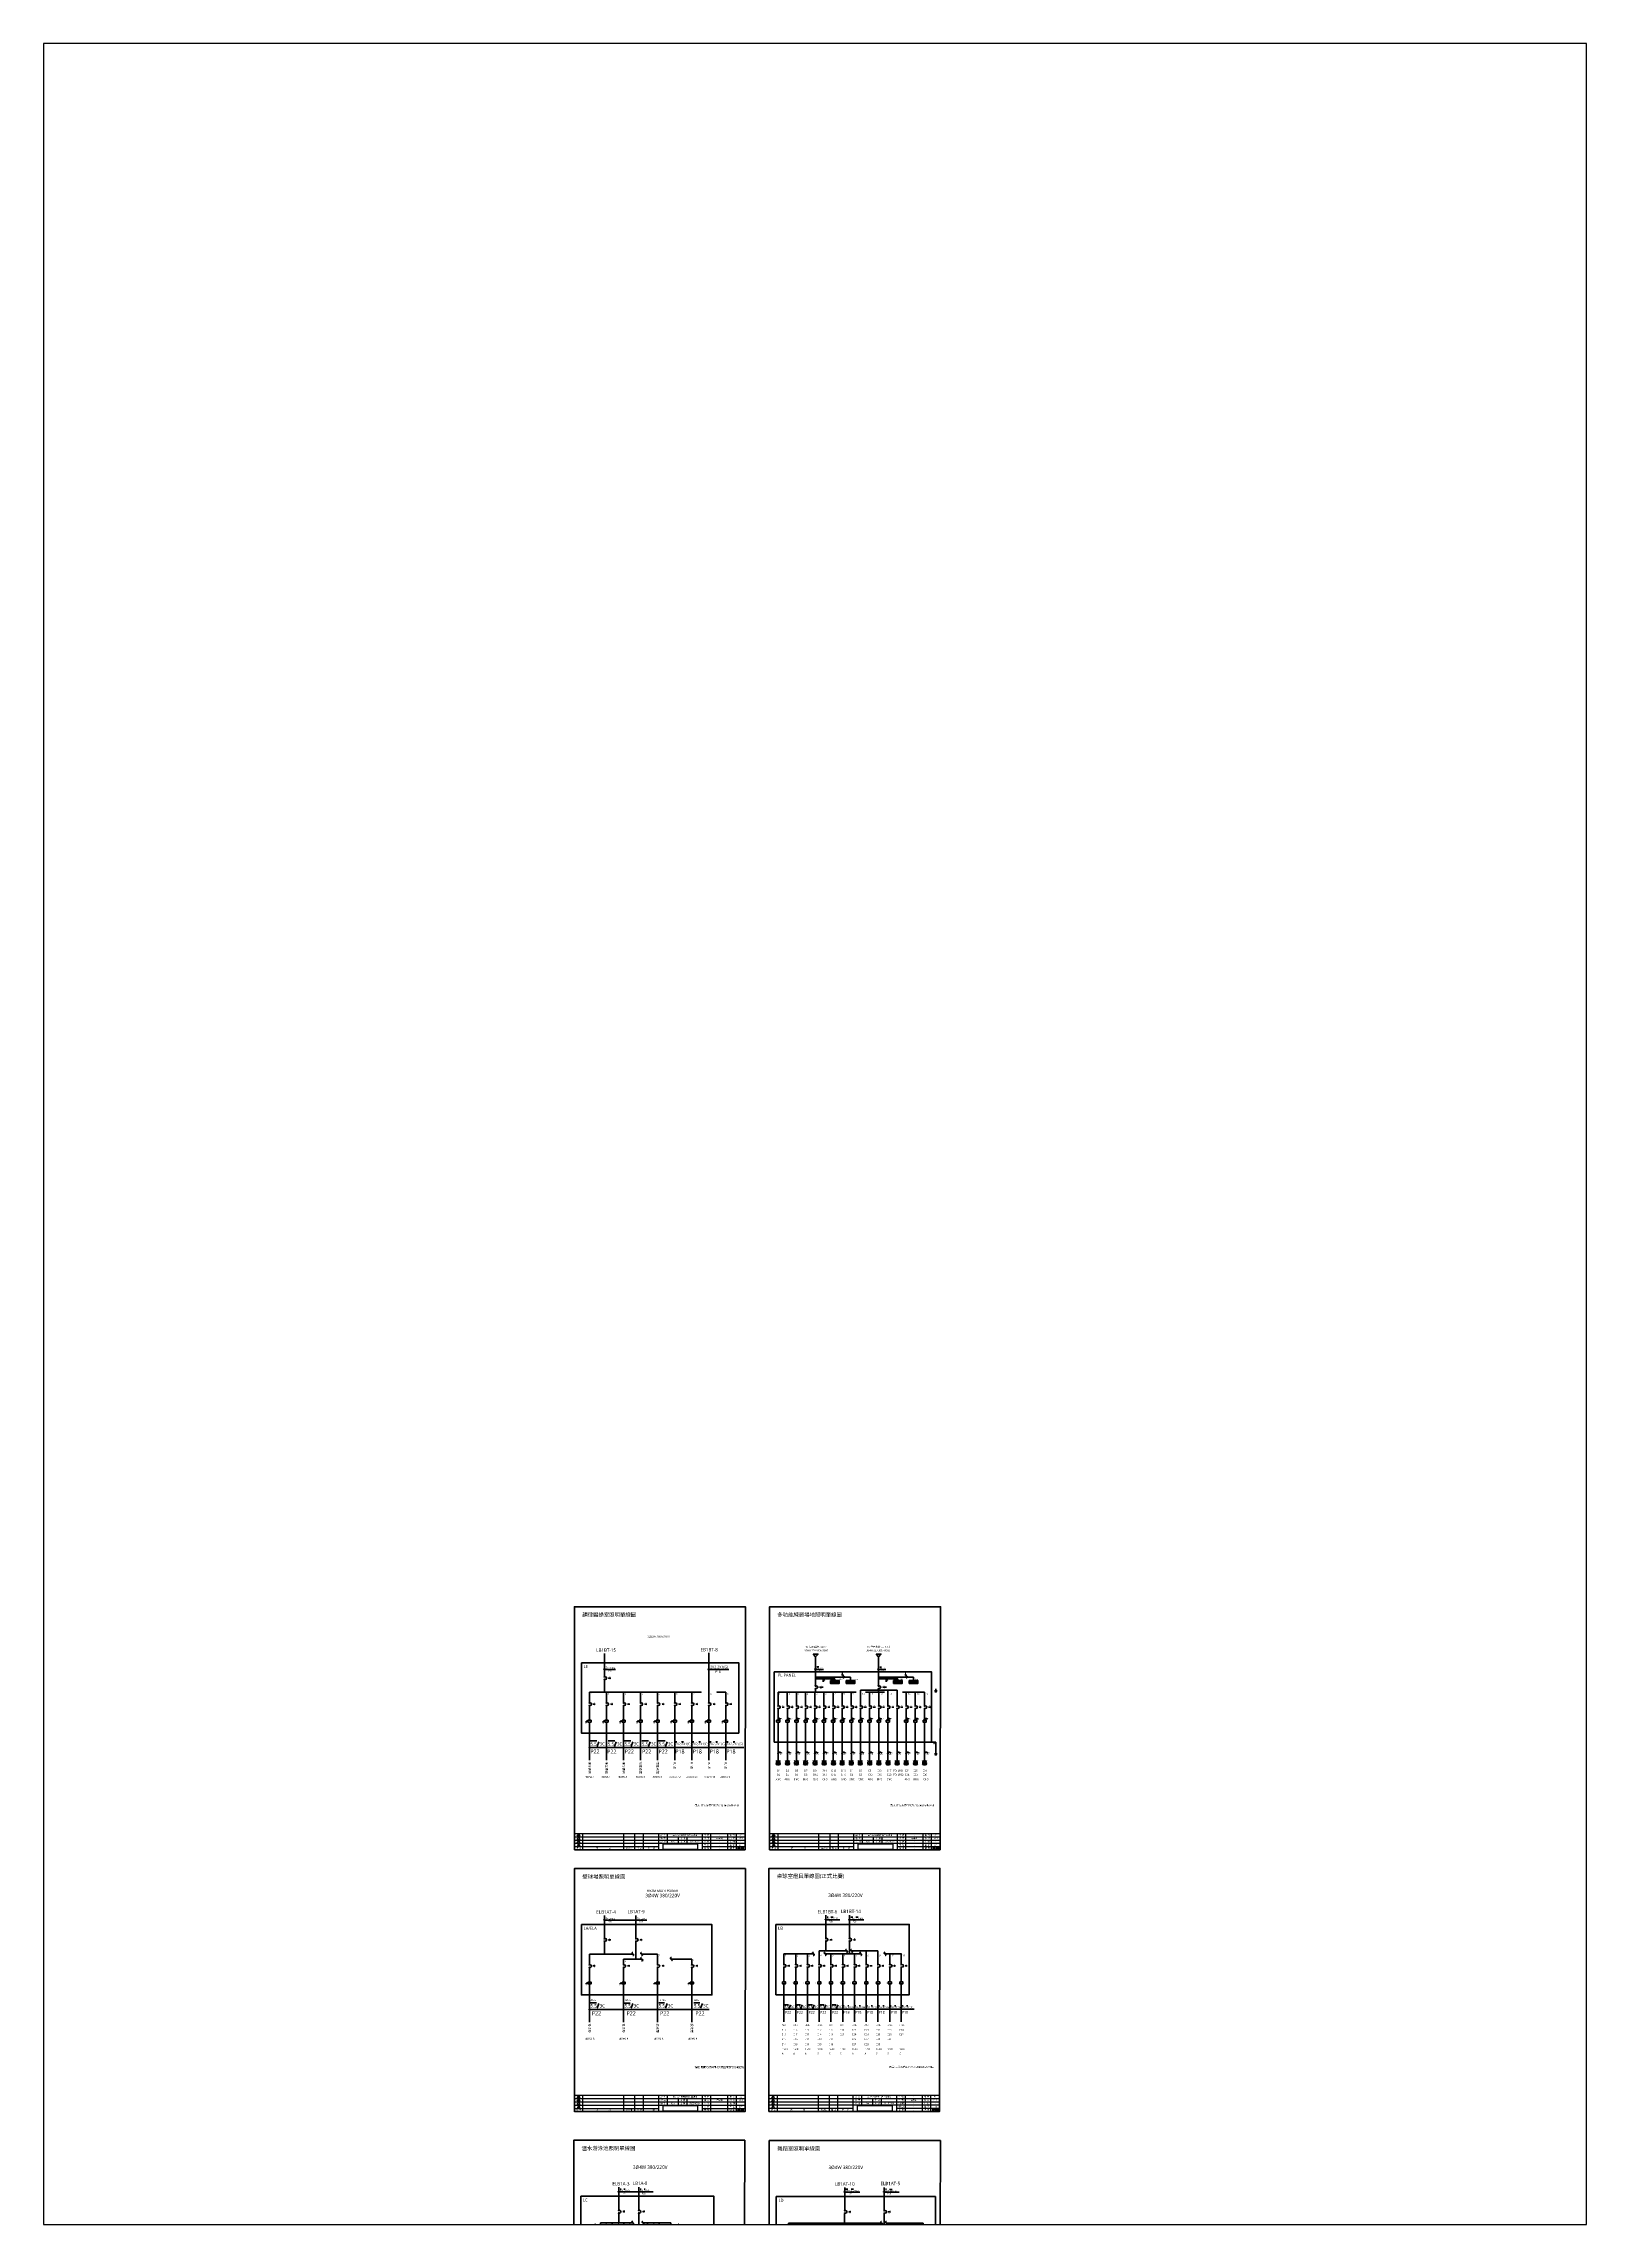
# Paper-space layout 'Layout1' of a CAD drawing. Header units: millimetres. Extents: x 0 to 210, y 0 to 297.
# The model-space entities are those that its viewports show. They can reach past a viewport. Long polylines and large blocks are cut down to what shows.
import ezdxf
from ezdxf.enums import TextEntityAlignment as Align

# ---------------------------------------------------------------- set-up
doc = ezdxf.new("R2010")
doc.units = ezdxf.units.MM
doc.linetypes.add('CENTER2', pattern=[1.125, 0.75, -0.125, 0.125, -0.125])
doc.linetypes.add('SLD-實線', pattern=[0])
for name, color, linetype in [('PDF_文字', 251, 'Continuous'), ('小中心線', 2, 'CENTER2'), ('框+線+文字', 7, 'Continuous')]:
    doc.layers.add(name, color=color, linetype=linetype)
doc.layers.add('電力線示意', color=1, linetype='Continuous', lineweight=50)
doc.styles.add('PDF Arial', font='arial.ttf')
doc.styles.get("Standard").update_dxf_attribs({"font": ''})
doc.styles.get('Standard').set_extended_font_data('Microsoft JhengHei')
picture_1 = doc.add_image_def('image1.jpg', size_in_pixel=(2731, 456))
pattern_1 = [(0, (979.8612, 507.848), (0, 2.881809), [2.095861, -0.785948]), (90, (979.8612, 507.848), (-2.881809, 2e-16), [2.095861, -0.785948])]
pattern_2 = [(0, (990.6337, 507.848), (0, 2.881809), [2.095861, -0.785948]), (90, (990.6337, 507.848), (-2.881809, 2e-16), [2.095861, -0.785948])]
pattern_3 = [(0, (1001.3782, 507.848), (0, 2.881809), [2.095861, -0.785948]), (90, (1001.3782, 507.848), (-2.881809, 2e-16), [2.095861, -0.785948])]
pattern_4 = [(0, (1012.0486, 507.848), (0, 2.881809), [2.095861, -0.785948]), (90, (1012.0486, 507.848), (-2.881809, 2e-16), [2.095861, -0.785948])]
pattern_5 = [(0, (1022.737, 507.848), (0, 2.881809), [2.095861, -0.785948]), (90, (1022.737, 507.848), (-2.881809, 2e-16), [2.095861, -0.785948])]
pattern_6 = [(0, (1033.464, 507.848), (0, 2.881809), [2.095861, -0.785948]), (90, (1033.464, 507.848), (-2.881809, 2e-16), [2.095861, -0.785948])]
pattern_7 = [(0, (1044.2448, 507.848), (0, 2.881809), [2.095861, -0.785948]), (90, (1044.2448, 507.848), (-2.881809, 2e-16), [2.095861, -0.785948])]
pattern_8 = [(0, (1054.9333, 507.848), (0, 2.881809), [2.095861, -0.785948]), (90, (1054.9333, 507.848), (-2.881809, 2e-16), [2.095861, -0.785948])]
pattern_9 = [(0, (1065.6394, 507.848), (0, 2.881809), [2.095861, -0.785948]), (90, (1065.6394, 507.848), (-2.881809, 2e-16), [2.095861, -0.785948])]
pattern_10 = [(0, (1076.3476, 507.848), (0, 2.881809), [2.095861, -0.785948]), (90, (1076.3476, 507.848), (-2.881809, 2e-16), [2.095861, -0.785948])]
pattern_11 = [(0, (1086.9533, 507.848), (0, 2.881809), [2.095861, -0.785948]), (90, (1086.9533, 507.848), (-2.881809, 2e-16), [2.095861, -0.785948])]
pattern_12 = [(0, (1097.7828, 507.848), (0, 2.881809), [2.095861, -0.785948]), (90, (1097.7828, 507.848), (-2.881809, 2e-16), [2.095861, -0.785948])]
pattern_13 = [(0, (1108.4625, 507.848), (0, 2.881809), [2.095861, -0.785948]), (90, (1108.4625, 507.848), (-2.881809, 2e-16), [2.095861, -0.785948])]
pattern_14 = [(0, (1140.619, 507.848), (0, 2.881809), [2.095861, -0.785948]), (90, (1140.619, 507.848), (-2.881809, 2e-16), [2.095861, -0.785948])]
pattern_15 = [(0, (1151.4977, 507.848), (0, 2.881809), [2.095861, -0.785948]), (90, (1151.4977, 507.848), (-2.881809, 2e-16), [2.095861, -0.785948])]
pattern_16 = [(0, (1129.8328, 507.848), (0, 2.881809), [2.095861, -0.785948]), (90, (1129.8328, 507.848), (-2.881809, 2e-16), [2.095861, -0.785948])]

msp = doc.modelspace()

# ---------------------------------------------------------------- hatches: boundary and pattern name
at = {"layer": '電力線示意', "lineweight": 211}
h = msp.add_hatch(dxfattribs=at)
h.set_pattern_fill('ANGLE', scale=0.412571)
h.set_pattern_definition(pattern_1)
h.paths.add_polyline_path([(1669.2, 865.4), (1669.2, 865.2), (1669.4, 865.3)])
h = msp.add_hatch(dxfattribs=at)
h.set_pattern_fill('ANGLE', scale=0.412571)
h.set_pattern_definition(pattern_1)
h.paths.add_polyline_path([(1669.4, 865.3), (1669.2, 865.4), (1669.2, 865.2)])
h = msp.add_hatch(color=7, dxfattribs=at)
h.dxf.hatch_style = 1
h.paths.add_polyline_path([(1669.2, 865.4), (1669.2, 865.2), (1669.4, 865.3)])
h = msp.add_hatch(dxfattribs=at)
h.set_pattern_fill('ANGLE', scale=0.412571)
h.set_pattern_definition(pattern_2)
h.paths.add_polyline_path([(1680, 865.4), (1680, 865.2), (1680.2, 865.3)])
h = msp.add_hatch(dxfattribs=at)
h.set_pattern_fill('ANGLE', scale=0.412571)
h.set_pattern_definition(pattern_2)
h.paths.add_polyline_path([(1680.2, 865.3), (1680, 865.4), (1680, 865.2)])
h = msp.add_hatch(color=7, dxfattribs=at)
h.dxf.hatch_style = 1
h.paths.add_polyline_path([(1680, 865.4), (1680, 865.2), (1680.2, 865.3)])
h = msp.add_hatch(dxfattribs=at)
h.set_pattern_fill('ANGLE', scale=0.412571)
h.set_pattern_definition(pattern_3)
h.paths.add_polyline_path([(1690.7, 865.4), (1690.7, 865.2), (1690.9, 865.3)])
h = msp.add_hatch(dxfattribs=at)
h.set_pattern_fill('ANGLE', scale=0.412571)
h.set_pattern_definition(pattern_3)
h.paths.add_polyline_path([(1690.9, 865.3), (1690.7, 865.4), (1690.7, 865.2)])
h = msp.add_hatch(color=7, dxfattribs=at)
h.dxf.hatch_style = 1
h.paths.add_polyline_path([(1690.7, 865.4), (1690.7, 865.2), (1690.9, 865.3)])
h = msp.add_hatch(dxfattribs=at)
h.set_pattern_fill('ANGLE', scale=0.412571)
h.set_pattern_definition(pattern_4)
h.paths.add_polyline_path([(1701.4, 865.4), (1701.4, 865.2), (1701.6, 865.3)])
h = msp.add_hatch(dxfattribs=at)
h.set_pattern_fill('ANGLE', scale=0.412571)
h.set_pattern_definition(pattern_4)
h.paths.add_polyline_path([(1701.6, 865.3), (1701.4, 865.4), (1701.4, 865.2)])
h = msp.add_hatch(color=7, dxfattribs=at)
h.dxf.hatch_style = 1
h.paths.add_polyline_path([(1701.4, 865.4), (1701.4, 865.2), (1701.6, 865.3)])
h = msp.add_hatch(dxfattribs=at)
h.set_pattern_fill('ANGLE', scale=0.412571)
h.set_pattern_definition(pattern_5)
h.paths.add_polyline_path([(1712.1, 865.4), (1712.1, 865.2), (1712.3, 865.3)])
h = msp.add_hatch(dxfattribs=at)
h.set_pattern_fill('ANGLE', scale=0.412571)
h.set_pattern_definition(pattern_5)
h.paths.add_polyline_path([(1712.3, 865.3), (1712.1, 865.4), (1712.1, 865.2)])
h = msp.add_hatch(color=7, dxfattribs=at)
h.dxf.hatch_style = 1
h.paths.add_polyline_path([(1712.1, 865.4), (1712.1, 865.2), (1712.3, 865.3)])
h = msp.add_hatch(dxfattribs=at)
h.set_pattern_fill('ANGLE', scale=0.412571)
h.set_pattern_definition(pattern_6)
h.paths.add_polyline_path([(1722.8, 865.4), (1722.8, 865.2), (1723, 865.3)])
h = msp.add_hatch(dxfattribs=at)
h.set_pattern_fill('ANGLE', scale=0.412571)
h.set_pattern_definition(pattern_6)
h.paths.add_polyline_path([(1723, 865.3), (1722.8, 865.4), (1722.8, 865.2)])
h = msp.add_hatch(color=7, dxfattribs=at)
h.dxf.hatch_style = 1
h.paths.add_polyline_path([(1722.8, 865.4), (1722.8, 865.2), (1723, 865.3)])
h = msp.add_hatch(dxfattribs=at)
h.set_pattern_fill('ANGLE', scale=0.412571)
h.set_pattern_definition(pattern_7)
h.paths.add_polyline_path([(1733.6, 865.4), (1733.6, 865.2), (1733.8, 865.3)])
h = msp.add_hatch(dxfattribs=at)
h.set_pattern_fill('ANGLE', scale=0.412571)
h.set_pattern_definition(pattern_7)
h.paths.add_polyline_path([(1733.8, 865.3), (1733.6, 865.4), (1733.6, 865.2)])
h = msp.add_hatch(color=7, dxfattribs=at)
h.dxf.hatch_style = 1
h.paths.add_polyline_path([(1733.6, 865.4), (1733.6, 865.2), (1733.8, 865.3)])
h = msp.add_hatch(dxfattribs=at)
h.set_pattern_fill('ANGLE', scale=0.412571)
h.set_pattern_definition(pattern_8)
h.paths.add_polyline_path([(1744.3, 865.4), (1744.3, 865.2), (1744.5, 865.3)])
h = msp.add_hatch(dxfattribs=at)
h.set_pattern_fill('ANGLE', scale=0.412571)
h.set_pattern_definition(pattern_8)
h.paths.add_polyline_path([(1744.5, 865.3), (1744.3, 865.4), (1744.3, 865.2)])
h = msp.add_hatch(color=7, dxfattribs=at)
h.dxf.hatch_style = 1
h.paths.add_polyline_path([(1744.3, 865.4), (1744.3, 865.2), (1744.5, 865.3)])
h = msp.add_hatch(dxfattribs=at)
h.set_pattern_fill('ANGLE', scale=0.412571)
h.set_pattern_definition(pattern_9)
h.paths.add_polyline_path([(1755, 865.4), (1755, 865.2), (1755.2, 865.3)])
h = msp.add_hatch(dxfattribs=at)
h.set_pattern_fill('ANGLE', scale=0.412571)
h.set_pattern_definition(pattern_9)
h.paths.add_polyline_path([(1755.2, 865.3), (1755, 865.4), (1755, 865.2)])
h = msp.add_hatch(color=7, dxfattribs=at)
h.dxf.hatch_style = 1
h.paths.add_polyline_path([(1755, 865.4), (1755, 865.2), (1755.2, 865.3)])
h = msp.add_hatch(dxfattribs=at)
h.set_pattern_fill('ANGLE', scale=0.412571)
h.set_pattern_definition(pattern_10)
h.paths.add_polyline_path([(1765.7, 865.4), (1765.7, 865.2), (1765.9, 865.3)])
h = msp.add_hatch(dxfattribs=at)
h.set_pattern_fill('ANGLE', scale=0.412571)
h.set_pattern_definition(pattern_10)
h.paths.add_polyline_path([(1765.9, 865.3), (1765.7, 865.4), (1765.7, 865.2)])
h = msp.add_hatch(color=7, dxfattribs=at)
h.dxf.hatch_style = 1
h.paths.add_polyline_path([(1765.7, 865.4), (1765.7, 865.2), (1765.9, 865.3)])
h = msp.add_hatch(dxfattribs=at)
h.set_pattern_fill('ANGLE', scale=0.412571)
h.set_pattern_definition(pattern_11)
h.paths.add_polyline_path([(1776.3, 865.4), (1776.3, 865.2), (1776.5, 865.3)])
h = msp.add_hatch(dxfattribs=at)
h.set_pattern_fill('ANGLE', scale=0.412571)
h.set_pattern_definition(pattern_11)
h.paths.add_polyline_path([(1776.5, 865.3), (1776.3, 865.4), (1776.3, 865.2)])
h = msp.add_hatch(color=7, dxfattribs=at)
h.dxf.hatch_style = 1
h.paths.add_polyline_path([(1776.3, 865.4), (1776.3, 865.2), (1776.5, 865.3)])
h = msp.add_hatch(dxfattribs=at)
h.set_pattern_fill('ANGLE', scale=0.412571)
h.set_pattern_definition(pattern_12)
h.paths.add_polyline_path([(1787.1, 865.4), (1787.1, 865.2), (1787.3, 865.3)])
h = msp.add_hatch(dxfattribs=at)
h.set_pattern_fill('ANGLE', scale=0.412571)
h.set_pattern_definition(pattern_12)
h.paths.add_polyline_path([(1787.3, 865.3), (1787.1, 865.4), (1787.1, 865.2)])
h = msp.add_hatch(color=7, dxfattribs=at)
h.dxf.hatch_style = 1
h.paths.add_polyline_path([(1787.1, 865.4), (1787.1, 865.2), (1787.3, 865.3)])
h = msp.add_hatch(dxfattribs=at)
h.set_pattern_fill('ANGLE', scale=0.412571)
h.set_pattern_definition(pattern_13)
h.paths.add_polyline_path([(1797.8, 865.4), (1797.8, 865.2), (1798, 865.3)])
h = msp.add_hatch(dxfattribs=at)
h.set_pattern_fill('ANGLE', scale=0.412571)
h.set_pattern_definition(pattern_13)
h.paths.add_polyline_path([(1798, 865.3), (1797.8, 865.4), (1797.8, 865.2)])
h = msp.add_hatch(color=7, dxfattribs=at)
h.dxf.hatch_style = 1
h.paths.add_polyline_path([(1797.8, 865.4), (1797.8, 865.2), (1798, 865.3)])
h = msp.add_hatch(dxfattribs=at)
h.set_pattern_fill('ANGLE', scale=0.412571)
h.set_pattern_definition(pattern_16)
h.paths.add_polyline_path([(1819.2, 865.4), (1819.2, 865.2), (1819.4, 865.3)])
h = msp.add_hatch(dxfattribs=at)
h.set_pattern_fill('ANGLE', scale=0.412571)
h.set_pattern_definition(pattern_16)
h.paths.add_polyline_path([(1819.4, 865.3), (1819.2, 865.4), (1819.2, 865.2)])
h = msp.add_hatch(color=7, dxfattribs=at)
h.dxf.hatch_style = 1
h.paths.add_polyline_path([(1819.2, 865.4), (1819.2, 865.2), (1819.4, 865.3)])
h = msp.add_hatch(dxfattribs=at)
h.set_pattern_fill('ANGLE', scale=0.412571)
h.set_pattern_definition(pattern_14)
h.paths.add_polyline_path([(1830, 865.4), (1830, 865.2), (1830.2, 865.3)])
h = msp.add_hatch(dxfattribs=at)
h.set_pattern_fill('ANGLE', scale=0.412571)
h.set_pattern_definition(pattern_14)
h.paths.add_polyline_path([(1830.2, 865.3), (1830, 865.4), (1830, 865.2)])
h = msp.add_hatch(color=7, dxfattribs=at)
h.dxf.hatch_style = 1
h.paths.add_polyline_path([(1830, 865.4), (1830, 865.2), (1830.2, 865.3)])
h = msp.add_hatch(dxfattribs=at)
h.set_pattern_fill('ANGLE', scale=0.412571)
h.set_pattern_definition(pattern_15)
h.paths.add_polyline_path([(1840.8, 865.4), (1840.8, 865.2), (1841.1, 865.3)])
h = msp.add_hatch(dxfattribs=at)
h.set_pattern_fill('ANGLE', scale=0.412571)
h.set_pattern_definition(pattern_15)
h.paths.add_polyline_path([(1841.1, 865.3), (1840.8, 865.4), (1840.8, 865.2)])
h = msp.add_hatch(color=7, dxfattribs=at)
h.dxf.hatch_style = 1
h.paths.add_polyline_path([(1840.8, 865.4), (1840.8, 865.2), (1841.1, 865.3)])
h = msp.add_hatch(color=7, dxfattribs=at)
h.dxf.hatch_style = 1
h.paths.add_polyline_path([(1445.3, 831.4, 1), (1444.5, 831.4, 1)])
h = msp.add_hatch(color=7, dxfattribs=at)
h.dxf.hatch_style = 1
h.paths.add_polyline_path([(1465.3, 831.4, 1), (1464.5, 831.4, 1)])
h = msp.add_hatch(color=7, dxfattribs=at)
h.dxf.hatch_style = 1
h.paths.add_polyline_path([(1485.3, 831.4, 1), (1484.5, 831.4, 1)])
h = msp.add_hatch(color=7, dxfattribs=at)
h.dxf.hatch_style = 1
h.paths.add_polyline_path([(1505.3, 831.4, 1), (1504.5, 831.4, 1)])
h = msp.add_hatch(color=7, dxfattribs=at)
h.dxf.hatch_style = 1
h.paths.add_polyline_path([(1525.3, 831.4, 1), (1524.5, 831.4, 1)])
h = msp.add_hatch(color=7, dxfattribs=at)
h.dxf.hatch_style = 1
h.paths.add_polyline_path([(1545.3, 831.4, 1), (1544.5, 831.4, 1)])
h = msp.add_hatch(color=7, dxfattribs=at)
h.dxf.hatch_style = 1
h.paths.add_polyline_path([(1565.3, 831.4, 1), (1564.5, 831.4, 1)])
h = msp.add_hatch(color=7, dxfattribs=at)
h.dxf.hatch_style = 1
h.paths.add_polyline_path([(1585.3, 831.4, 1), (1584.5, 831.4, 1)])
h = msp.add_hatch(color=7, dxfattribs=at)
h.dxf.hatch_style = 1
h.paths.add_polyline_path([(1605.3, 831.4, 1), (1604.5, 831.4, 1)])
h = msp.add_hatch(color=7, dxfattribs=at)
h.dxf.hatch_style = 1
h.paths.add_polyline_path([(1445.3, 524.3, 1), (1444.5, 524.3, 1)])
h = msp.add_hatch(color=7, dxfattribs=at)
h.dxf.hatch_style = 1
h.paths.add_polyline_path([(1485.3, 524.3, 1), (1484.5, 524.3, 1)])
h = msp.add_hatch(color=7, dxfattribs=at)
h.dxf.hatch_style = 1
h.paths.add_polyline_path([(1525.3, 524.3, 1), (1524.5, 524.3, 1)])
h = msp.add_hatch(color=7, dxfattribs=at)
h.dxf.hatch_style = 1
h.paths.add_polyline_path([(1565.3, 524.3, 1), (1564.5, 524.3, 1)])
h = msp.add_hatch(color=7, dxfattribs=at)
h.dxf.hatch_style = 1
h.paths.add_polyline_path([(1673.3, 524.5, 1), (1672.5, 524.5, 1)])
h = msp.add_hatch(color=7, dxfattribs=at)
h.dxf.hatch_style = 1
h.paths.add_polyline_path([(1687.1, 524.5, 1), (1686.3, 524.5, 1)])
h = msp.add_hatch(color=7, dxfattribs=at)
h.dxf.hatch_style = 1
h.paths.add_polyline_path([(1700.9, 524.5, 1), (1700.1, 524.5, 1)])
h = msp.add_hatch(color=7, dxfattribs=at)
h.dxf.hatch_style = 1
h.paths.add_polyline_path([(1714.7, 524.5, 1), (1713.8, 524.5, 1)])
h = msp.add_hatch(color=7, dxfattribs=at)
h.dxf.hatch_style = 1
h.paths.add_polyline_path([(1728.4, 524.5, 1), (1727.6, 524.5, 1)])
h = msp.add_hatch(color=7, dxfattribs=at)
h.dxf.hatch_style = 1
h.paths.add_polyline_path([(1742.2, 524.5, 1), (1741.4, 524.5, 1)])
h = msp.add_hatch(color=7, dxfattribs=at)
h.dxf.hatch_style = 1
h.paths.add_polyline_path([(1756, 524.5, 1), (1755.2, 524.5, 1)])
h = msp.add_hatch(color=7, dxfattribs=at)
h.dxf.hatch_style = 1
h.paths.add_polyline_path([(1769.8, 524.5, 1), (1769, 524.5, 1)])
h = msp.add_hatch(color=7, dxfattribs=at)
h.dxf.hatch_style = 1
h.paths.add_polyline_path([(1783.6, 524.5, 1), (1782.8, 524.5, 1)])
h = msp.add_hatch(color=7, dxfattribs=at)
h.dxf.hatch_style = 1
h.paths.add_polyline_path([(1797.4, 524.5, 1), (1796.6, 524.5, 1)])
h = msp.add_hatch(color=7, dxfattribs=at)
h.dxf.hatch_style = 1
h.paths.add_polyline_path([(1810.9, 524.5, 1), (1810.1, 524.5, 1)])

# ---------------------------------------------------------------- linework, layer by layer
at = {"lineweight": 30}
for p, q in [((1427.3, 730.8), (1627.3, 730.8)), ((1427.3, 711.4), (1427.3, 730.8)), ((1427.3, 711.4), (1427.3, 730.8)), ((1427.3, 711.4), (1427.3, 730.8)), ((1427.3, 726.9), (1627.3, 726.9)), ((1427.3, 723), (1627.3, 723)), ((1427.4, 719.2), (1572.3, 719.2)), ((1437.3, 711.4), (1437.3, 730.8)), ((1437.3, 711.4), (1437.3, 730.8)), ((1437.3, 711.4), (1437.3, 730.8)), ((1437.3, 711.4), (1437.3, 730.8)), ((1485.3, 711.4), (1485.3, 730.8)), ((1498.3, 711.4), (1498.3, 730.8)), ((1508.3, 711.4), (1508.3, 730.8)), ((1526.3, 711.4), (1526.3, 730.8)), ((1526.3, 711.4), (1526.3, 730.8)), ((1526.3, 711.4), (1526.3, 730.8)), ((1526.3, 711.4), (1526.3, 730.8)), ((1536.3, 719.2), (1536.3, 730.8)), ((1549.3, 719.2), (1549.3, 726.9)), ((1559.3, 719.2), (1559.3, 726.9)), ((1572.3, 719.2), (1627.3, 719.2)), ((1577.3, 711.4), (1577.3, 730.8)), ((1587.3, 711.4), (1587.3, 730.8)), ((1587.3, 711.4), (1587.3, 730.8)), ((1587.3, 711.4), (1587.3, 730.8)), ((1607.3, 711.4), (1607.3, 730.8)), ((1617.3, 711.4), (1617.3, 730.8)), ((1617.3, 711.4), (1617.3, 730.8)), ((1617.3, 711.4), (1617.3, 730.8)), ((1617.3, 711.4), (1617.3, 730.8)), ((1656, 711.4), (1656, 730.8)), ((1656, 730.8), (1856, 730.8)), ((1656, 711.4), (1656, 730.8)), ((1656, 711.4), (1656, 730.8)), ((1656, 726.9), (1856, 726.9)), ((1656, 723), (1856, 723)), ((1656.1, 719.2), (1801, 719.2)), ((1666, 711.4), (1666, 730.8)), ((1666, 711.4), (1666, 730.8)), ((1666, 711.4), (1666, 730.8)), ((1666, 711.4), (1666, 730.8)), ((1714, 711.4), (1714, 730.8)), ((1727, 711.4), (1727, 730.8)), ((1737, 711.4), (1737, 730.8)), ((1755, 711.4), (1755, 730.8)), ((1755, 711.4), (1755, 730.8)), ((1755, 711.4), (1755, 730.8)), ((1755, 711.4), (1755, 730.8)), ((1765, 719.2), (1765, 730.8)), ((1778, 719.2), (1778, 726.9)), ((1788, 719.2), (1788, 726.9)), ((1801, 719.2), (1856, 719.2)), ((1806, 711.4), (1806, 730.8)), ((1816, 711.4), (1816, 730.8)), ((1816, 711.4), (1816, 730.8)), ((1816, 711.4), (1816, 730.8)), ((1836, 711.4), (1836, 730.8)), ((1846, 711.4), (1846, 730.8)), ((1846, 711.4), (1846, 730.8)), ((1846, 711.4), (1846, 730.8)), ((1846, 711.4), (1846, 730.8)), ((1427.4, 715.3), (1526.3, 715.3)), ((1577.6, 715.3), (1627.3, 715.3)), ((1656.1, 715.3), (1755, 715.3)), ((1806.3, 715.3), (1856, 715.3)), ((1427.3, 404.2), (1427.3, 423.7)), ((1427.3, 423.7), (1627.3, 423.7)), ((1427.3, 404.2), (1427.3, 423.7)), ((1427.3, 404.2), (1427.3, 423.7)), ((1427.3, 419.8), (1627.3, 419.8)), ((1427.3, 415.9), (1627.3, 415.9)), ((1427.4, 412), (1572.3, 412)), ((1437.3, 404.2), (1437.3, 423.7)), ((1437.3, 404.2), (1437.3, 423.7)), ((1437.3, 404.2), (1437.3, 423.7)), ((1437.3, 404.2), (1437.3, 423.7)), ((1485.3, 404.2), (1485.3, 423.7)), ((1498.3, 404.2), (1498.3, 423.7)), ((1508.3, 404.2), (1508.3, 423.7)), ((1526.3, 404.2), (1526.3, 423.7)), ((1526.3, 404.2), (1526.3, 423.7)), ((1526.3, 404.2), (1526.3, 423.7)), ((1526.3, 404.2), (1526.3, 423.7)), ((1536.3, 412), (1536.3, 423.7)), ((1549.3, 412), (1549.3, 419.8)), ((1559.3, 412), (1559.3, 419.8)), ((1572.3, 412), (1627.3, 412)), ((1577.3, 404.2), (1577.3, 423.7)), ((1587.3, 404.2), (1587.3, 423.7)), ((1587.3, 404.2), (1587.3, 423.7)), ((1587.3, 404.2), (1587.3, 423.7)), ((1607.3, 404.2), (1607.3, 423.7)), ((1617.3, 404.2), (1617.3, 423.7)), ((1617.3, 404.2), (1617.3, 423.7)), ((1617.3, 404.2), (1617.3, 423.7)), ((1617.3, 404.2), (1617.3, 423.7)), ((1655.3, 404.5), (1655.3, 423.9)), ((1655.3, 423.9), (1855.3, 423.9)), ((1655.3, 404.5), (1655.3, 423.9)), ((1655.3, 404.5), (1655.3, 423.9)), ((1655.3, 420), (1855.3, 420)), ((1655.3, 416.1), (1855.3, 416.1)), ((1655.4, 412.2), (1800.4, 412.2)), ((1665.3, 404.5), (1665.3, 423.9)), ((1665.3, 404.5), (1665.3, 423.9)), ((1665.3, 404.5), (1665.3, 423.9)), ((1665.3, 404.5), (1665.3, 423.9)), ((1713.3, 404.5), (1713.3, 423.9)), ((1726.3, 404.5), (1726.3, 423.9)), ((1736.3, 404.5), (1736.3, 423.9)), ((1754.3, 404.5), (1754.3, 423.9)), ((1754.3, 404.5), (1754.3, 423.9)), ((1754.3, 404.5), (1754.3, 423.9)), ((1754.3, 404.5), (1754.3, 423.9)), ((1764.3, 412.2), (1764.3, 423.9)), ((1777.3, 412.2), (1777.3, 420)), ((1787.3, 412.2), (1787.3, 420)), ((1800.4, 412.2), (1855.3, 412.2)), ((1805.3, 404.5), (1805.3, 423.9)), ((1815.3, 404.5), (1815.3, 423.9)), ((1815.3, 404.5), (1815.3, 423.9)), ((1815.3, 404.5), (1815.3, 423.9)), ((1835.3, 404.5), (1835.3, 423.9)), ((1845.3, 404.5), (1845.3, 423.9)), ((1845.3, 404.5), (1845.3, 423.9)), ((1845.3, 404.5), (1845.3, 423.9)), ((1845.3, 404.5), (1845.3, 423.9)), ((1427.4, 408.1), (1526.3, 408.1)), ((1577.6, 408.1), (1627.3, 408.1)), ((1655.4, 408.3), (1754.3, 408.3)), ((1805.6, 408.3), (1855.3, 408.3))]:
    msp.add_line(p, q, dxfattribs=at)
at = {"lineweight": -3}
for p, q in [((1430.7, 727.6), (1432.3, 730.4)), ((1430.7, 727.6), (1433.9, 727.6)), ((1430.7, 723.7), (1432.3, 726.5)), ((1430.7, 723.7), (1433.9, 723.7)), ((1430.7, 719.9), (1432.3, 722.6)), ((1430.7, 719.9), (1433.9, 719.9)), ((1433.9, 727.6), (1432.3, 730.4)), ((1433.9, 723.7), (1432.3, 726.5)), ((1433.9, 719.9), (1432.3, 722.6)), ((1659.3, 727.6), (1660.9, 730.4)), ((1659.3, 727.6), (1662.5, 727.6)), ((1659.3, 723.7), (1660.9, 726.5)), ((1659.3, 723.7), (1662.5, 723.7)), ((1659.3, 719.9), (1660.9, 722.6)), ((1659.3, 719.9), (1662.5, 719.9)), ((1662.5, 727.6), (1660.9, 730.4)), ((1662.5, 723.7), (1660.9, 726.5)), ((1662.5, 719.9), (1660.9, 722.6)), ((1430.7, 420.5), (1432.3, 423.2)), ((1430.7, 420.5), (1433.9, 420.5)), ((1430.7, 416.6), (1432.3, 419.4)), ((1430.7, 416.6), (1433.9, 416.6)), ((1430.7, 412.7), (1432.3, 415.5)), ((1430.7, 412.7), (1433.9, 412.7)), ((1433.9, 420.5), (1432.3, 423.2)), ((1433.9, 416.6), (1432.3, 419.4)), ((1433.9, 412.7), (1432.3, 415.5)), ((1658.7, 420.7), (1660.3, 423.5)), ((1658.7, 420.7), (1661.9, 420.7)), ((1658.7, 416.8), (1660.3, 419.6)), ((1658.7, 416.8), (1661.9, 416.8)), ((1658.7, 412.9), (1660.3, 415.7)), ((1658.7, 412.9), (1661.9, 412.9)), ((1661.9, 420.7), (1660.3, 423.5)), ((1661.9, 416.8), (1660.3, 419.6)), ((1661.9, 412.9), (1660.3, 415.7))]:
    msp.add_line(p, q, dxfattribs=at)
at = {"color": 7, "lineweight": -3}
for p, q in [((1430.8, 716), (1432.4, 718.7)), ((1434, 716), (1432.4, 718.7)), ((1659.4, 716), (1661, 718.7)), ((1662.6, 716), (1661, 718.7)), ((1430.8, 716), (1434, 716)), ((1659.4, 716), (1662.6, 716)), ((1430.8, 408.8), (1432.4, 411.6)), ((1434, 408.8), (1432.4, 411.6)), ((1658.8, 409), (1660.4, 411.8)), ((1662, 409), (1660.4, 411.8)), ((1430.8, 408.8), (1434, 408.8)), ((1658.8, 409), (1662, 409))]:
    msp.add_line(p, q, dxfattribs=at)
at = {"color": 7, "linetype": 'SLD-實線', "lineweight": 0}
for centre in [(1462.6, 914.5), (1462.6, 911.3), (1709.8, 903.7), (1709.8, 900.5), (1783.7, 903.7), (1783.7, 900.5), (1444.9, 883.8), (1444.9, 880.7), (1464.9, 883.8), (1464.9, 880.7), (1484.9, 883.8), (1484.9, 880.7), (1504.9, 883.8), (1504.9, 880.7), (1524.9, 883.8), (1524.9, 880.7), (1544.9, 883.8), (1544.9, 880.7), (1564.9, 883.8), (1564.9, 880.7), (1584.9, 883.8), (1584.9, 880.7), (1604.9, 883.8), (1604.9, 880.7), (1666.2, 880.4), (1666.2, 877.2), (1677, 880.4), (1677, 877.2), (1687.7, 880.4), (1687.7, 877.2), (1698.4, 880.4), (1698.4, 877.2), (1709.1, 880.4), (1709.1, 877.2), (1719.8, 880.4), (1719.8, 877.2), (1730.6, 880.4), (1730.6, 877.2), (1741.3, 880.4), (1741.3, 877.2), (1752, 880.4), (1752, 877.2), (1762.7, 880.4), (1762.7, 877.2), (1773.3, 880.4), (1773.3, 877.2), (1784.1, 880.4), (1784.1, 877.2), (1794.8, 880.4), (1794.8, 877.2), (1805.6, 880.4), (1805.6, 877.2), (1816.3, 880.4), (1816.3, 877.2), (1826.9, 880.4), (1826.9, 877.2), (1837.8, 880.4), (1837.8, 877.2), (1462.6, 607.3), (1462.6, 604.2), (1499.5, 607.3), (1499.5, 604.2), (1722.1, 607.5), (1722.1, 604.4), (1749.8, 607.5), (1749.8, 604.4), (1444.9, 576.7), (1444.9, 573.5), (1484.9, 576.7), (1484.9, 573.5), (1524.9, 576.7), (1524.9, 573.5), (1564.9, 576.7), (1564.9, 573.5), (1672.9, 576.9), (1672.9, 573.7), (1686.7, 576.9), (1686.7, 573.7), (1700.5, 576.9), (1700.5, 573.7), (1714.2, 576.9), (1714.2, 573.7), (1728, 576.9), (1728, 573.7), (1741.8, 576.9), (1741.8, 573.7), (1755.6, 576.9), (1755.6, 573.7), (1769.4, 576.9), (1769.4, 573.7), (1783.2, 576.9), (1783.2, 573.7), (1797, 576.9), (1797, 573.7), (1810.5, 576.9), (1810.5, 573.7), (1479.3, 288.6), (1479.3, 285.5), (1502.7, 288.6), (1502.7, 285.5), (1744.2, 288.3), (1744.2, 285.2), (1790.6, 288.3), (1790.6, 285.2)]:
    msp.add_circle(centre, 0.613, dxfattribs=at)
at = {"layer": '小中心線', "color": 1}
for points in [[(1621.7, 713.3), (1618.5, 713.3)], [(1620.1, 714.8), (1620.1, 711.8)], [(1626.1, 713.3), (1622.4, 713.3)], [(1850.3, 713.3), (1847.2, 713.3)], [(1848.8, 714.8), (1848.8, 711.8)], [(1854.8, 713.3), (1851, 713.3)], [(1621.7, 406.2), (1618.5, 406.2)], [(1620.1, 407.7), (1620.1, 404.7)], [(1626.1, 406.2), (1622.4, 406.2)], [(1849.7, 406.4), (1846.6, 406.4)], [(1848.1, 407.9), (1848.1, 404.9)], [(1854.1, 406.4), (1850.4, 406.4)]]:
    msp.add_lwpolyline(points, dxfattribs=at)
at = {"layer": '框+線+文字', "color": 5}
for points in [[(1622.8, 712.8), (1625.7, 712.3), (1625.7, 714.4), (1622.8, 713.9)], [(1851.4, 712.8), (1854.4, 712.3), (1854.4, 714.4), (1851.4, 713.9)], [(1622.8, 405.7), (1625.7, 405.1), (1625.7, 407.2), (1622.8, 406.7)], [(1850.8, 405.9), (1853.7, 405.4), (1853.7, 407.4), (1850.8, 406.9)]]:
    msp.add_lwpolyline(points, close=True, dxfattribs=at)
for centre, radius in [((1620.1, 713.3), 1.05), ((1620.1, 713.3), 0.523), ((1848.8, 713.3), 1.05), ((1848.8, 713.3), 0.523), ((1620.1, 406.2), 1.05), ((1620.1, 406.2), 0.523), ((1848.1, 406.4), 1.05), ((1848.1, 406.4), 0.523)]:
    msp.add_circle(centre, radius, dxfattribs=at)
at = {"layer": '電力線示意', "color": 7, "lineweight": 50}
for p, q in [((1461.7, 923.1), (1475.5, 923.1)), ((1583.9, 923.1), (1608.2, 923.1)), ((1708.9, 923.1), (1719.4, 923.1)), ((1782.7, 923.1), (1792.5, 923.1)), ((1665.8, 824.1), (1666.8, 824.1)), ((1676.5, 824.1), (1677.5, 824.1)), ((1687.3, 824.1), (1688.3, 824.1)), ((1698, 824.1), (1699, 824.1)), ((1708.6, 824.1), (1709.7, 824.1)), ((1719.4, 824.1), (1720.4, 824.1)), ((1730.1, 824.1), (1731.2, 824.1)), ((1740.8, 824.1), (1741.9, 824.1)), ((1751.5, 824.1), (1752.5, 824.1)), ((1762.2, 824.1), (1763.3, 824.1)), ((1772.7, 824.1), (1773.8, 824.1)), ((1783.7, 824.1), (1784.7, 824.1)), ((1794.3, 824.1), (1795.3, 824.1)), ((1805.1, 824.1), (1806.2, 824.1)), ((1815.9, 824.1), (1816.9, 824.1)), ((1826.6, 824.1), (1827.6, 824.1)), ((1837.5, 824.1), (1838.5, 824.1)), ((1461.7, 629.1), (1498.5, 629.1)), ((1498.5, 629.1), (1512.4, 629.1))]:
    msp.add_line(p, q, dxfattribs=at)
at = {"layer": '電力線示意', "color": 9, "lineweight": 50}
for p, q in [((1462.6, 941.7), (1462.6, 915.1)), ((1462.5, 910.7), (1462.5, 896.4)), ((1462.6, 634.6), (1462.6, 608)), ((1722.1, 634.8), (1722.1, 608.2)), ((1462.5, 603.6), (1462.5, 589.3)), ((1722, 603.8), (1721.9, 592.9)), ((1479.3, 315.9), (1479.3, 289.2)), ((1744.3, 315.6), (1744.2, 289)), ((1479.2, 284.9), (1479.2, 273.9)), ((1744.1, 284.6), (1744.1, 273.7))]:
    msp.add_line(p, q, dxfattribs=at)
at = {"layer": '電力線示意', "color": 7, "lineweight": 211}
for p, q in [((1584.9, 942.4), (1584.9, 884.4)), ((1709.9, 937.7), (1709.8, 904.3)), ((1711.5, 926.1), (1713.9, 926.1)), ((1783.7, 937.7), (1783.7, 904.3)), ((1785.3, 925.7), (1787.5, 925.7)), ((1444.9, 896.4), (1444.9, 884.4)), ((1444.9, 896.4), (1575.6, 896.4)), ((1444.9, 896.4), (1444.9, 884.4)), ((1444.9, 896.4), (1444.9, 884.4)), ((1444.9, 896.4), (1444.9, 884.4)), ((1464.9, 896.4), (1464.9, 884.4)), ((1467.3, 913), (1469.9, 913)), ((1484.9, 896.4), (1484.9, 884.4)), ((1484.9, 896.4), (1484.9, 884.4)), ((1504.9, 896.4), (1504.9, 884.4)), ((1524.9, 896.4), (1524.9, 884.4)), ((1544.9, 896.4), (1544.9, 884.4)), ((1564.9, 896.4), (1564.9, 884.4)), ((1594.6, 896.4), (1604.8, 896.4)), ((1604.9, 896.4), (1604.9, 884.4)), ((1666.2, 896.4), (1757.8, 896.4)), ((1666.2, 896.4), (1666.2, 881)), ((1676.9, 896.4), (1676.9, 881)), ((1687.6, 896.4), (1687.6, 881)), ((1698.4, 896.4), (1698.4, 881)), ((1709.1, 896.4), (1709.1, 881)), ((1709.8, 896.4), (1709.8, 899.9)), ((1709.9, 914.1), (1751.1, 914.1)), ((1732.6, 911.9), (1709.9, 911.9)), ((1714.5, 902.3), (1719, 902.3)), ((1719.6, 909.4), (1718, 909.4)), ((1718.2, 910.4), (1719.2, 910.4)), ((1719.6, 912.9), (1719.6, 911)), ((1719.6, 911.9), (1719.6, 909.4)), ((1719.8, 896.4), (1719.8, 881)), ((1730.4, 909.6), (1728, 907.2)), ((1730.5, 896.4), (1730.5, 881)), ((1733.8, 909.6), (1731.4, 907.2)), ((1732.6, 910), (1732.6, 911.9)), ((1737.2, 909.6), (1734.8, 907.2)), ((1742.5, 916.7), (1740.6, 916.7)), ((1741, 918.5), (1742.1, 918.5)), ((1741.2, 896.4), (1741.2, 881)), ((1742.5, 914.1), (1742.5, 916.7)), ((1742.5, 915), (1742.5, 913.1)), ((1748.9, 909.6), (1746.4, 907.2)), ((1752.3, 909.6), (1749.9, 907.2)), ((1751.1, 914.1), (1751.1, 910.1)), ((1751.9, 896.4), (1751.9, 881)), ((1755.7, 909.6), (1753.3, 907.2)), ((1762.6, 898.7), (1762.6, 881)), ((1762.6, 898.7), (1805.5, 898.7)), ((1768.5, 896.4), (1790.7, 896.4)), ((1773.4, 896.4), (1773.4, 881)), ((1783.7, 899.9), (1783.7, 896.4)), ((1783.8, 914.1), (1825, 914.1)), ((1806.6, 911.9), (1783.8, 911.9)), ((1784.1, 896.4), (1784.1, 881)), ((1788.8, 902.3), (1793, 902.3)), ((1793.5, 909.4), (1792, 909.4)), ((1792.1, 910.4), (1793.2, 910.4)), ((1793.5, 912.9), (1793.5, 911)), ((1793.5, 911.9), (1793.5, 909.4)), ((1794.8, 898.7), (1794.8, 881)), ((1804.4, 909.6), (1802, 907.2)), ((1807.8, 909.6), (1805.4, 907.2)), ((1805.5, 898.7), (1805.5, 881)), ((1806.6, 910), (1806.6, 911.9)), ((1811.2, 909.6), (1808.8, 907.2)), ((1812.1, 896.4), (1837.7, 896.4)), ((1816.4, 916.7), (1814.6, 916.7)), ((1814.9, 918.5), (1816, 918.5)), ((1816.2, 896.4), (1816.2, 881)), ((1816.4, 914.1), (1816.4, 916.7)), ((1816.4, 915), (1816.4, 913.1)), ((1822.8, 909.6), (1820.4, 907.2)), ((1826.2, 909.6), (1823.8, 907.2)), ((1825, 914.1), (1825, 910.1)), ((1826.9, 896.4), (1826.9, 881)), ((1829.6, 909.6), (1827.2, 907.2)), ((1837.7, 896.4), (1837.7, 881)), ((1849.4, 898.1), (1852.5, 898.1)), ((1849.7, 897.4), (1852.1, 897.4)), ((1850, 896.9), (1851.9, 896.9)), ((1850.9, 900.5), (1850.9, 898.1)), ((1444.9, 880), (1444.9, 863.4)), ((1449.3, 882.4), (1451.7, 882.4)), ((1464.9, 880), (1464.9, 863.4)), ((1470, 882.4), (1472.4, 882.4)), ((1484.9, 880), (1484.9, 863.4)), ((1489.7, 882.4), (1492.1, 882.4)), ((1504.9, 880), (1504.9, 863.4)), ((1509.9, 882.4), (1512.3, 882.4)), ((1524.9, 880), (1524.9, 863.4)), ((1530, 882.4), (1532.4, 882.4)), ((1544.9, 880), (1544.9, 863.4)), ((1549.8, 882.4), (1552.2, 882.4)), ((1564.9, 880), (1564.9, 863.4)), ((1569.5, 882.4), (1572, 882.4)), ((1584.9, 880), (1584.9, 863.4)), ((1589.8, 882.4), (1592.2, 882.4)), ((1604.9, 880), (1604.9, 863.4)), ((1609.3, 882.4), (1611.8, 882.4)), ((1666.2, 876.6), (1666.2, 863.4)), ((1670.7, 879), (1673.1, 879)), ((1677, 876.6), (1677, 863.4)), ((1681.4, 879), (1683.8, 879)), ((1687.7, 876.6), (1687.7, 863.4)), ((1692.2, 879), (1694.6, 879)), ((1698.4, 876.6), (1698.4, 863.4)), ((1702.8, 879), (1705.3, 879)), ((1709.1, 876.6), (1709.1, 863.4)), ((1713.5, 879), (1716, 879)), ((1719.8, 876.6), (1719.8, 863.4)), ((1724.3, 879), (1726.7, 879)), ((1730.6, 876.6), (1730.6, 863.4)), ((1735, 879), (1737.5, 879)), ((1741.3, 876.6), (1741.3, 863.4)), ((1745.7, 879), (1748.1, 879)), ((1752, 876.6), (1752, 863.4)), ((1756.4, 879), (1758.9, 879)), ((1762.7, 876.6), (1762.7, 863.4)), ((1767.1, 879), (1769.6, 879)), ((1773.3, 876.6), (1773.3, 863.4)), ((1777.7, 879), (1780.2, 879)), ((1784.1, 876.6), (1784.1, 863.4)), ((1788.6, 879), (1791, 879)), ((1794.8, 876.6), (1794.8, 863.4)), ((1799.3, 879), (1801.7, 879)), ((1805.6, 876.6), (1805.6, 863.4)), ((1805.6, 876.6), (1805.6, 816.6)), ((1810.1, 879), (1812.5, 879)), ((1816.3, 876.6), (1816.3, 863.4)), ((1820.7, 879), (1823.1, 879)), ((1826.9, 876.6), (1826.9, 863.4)), ((1831.4, 879), (1833.8, 879)), ((1837.8, 876.6), (1837.8, 863.4)), ((1842.3, 879), (1844.7, 879)), ((1443.1, 862.3), (1440.9, 862.3)), ((1440.9, 862.3), (1440.9, 860.9)), ((1444.9, 861.3), (1444.9, 831.4)), ((1463.1, 862.3), (1460.9, 862.3)), ((1460.9, 862.3), (1460.9, 860.9)), ((1464.9, 861.3), (1464.9, 831.4)), ((1483.1, 862.3), (1480.9, 862.3)), ((1480.9, 862.3), (1480.9, 860.9)), ((1484.9, 861.3), (1484.9, 831.4)), ((1503.1, 862.3), (1500.9, 862.3)), ((1500.9, 862.3), (1500.9, 860.9)), ((1504.9, 861.3), (1504.9, 831.4)), ((1523.1, 862.3), (1520.9, 862.3)), ((1520.9, 862.3), (1520.9, 860.9)), ((1524.9, 861.3), (1524.9, 831.4)), ((1543.1, 862.3), (1540.9, 862.3)), ((1540.9, 862.3), (1540.9, 860.9)), ((1544.9, 861.3), (1544.9, 831.4)), ((1563.1, 862.3), (1560.9, 862.3)), ((1560.9, 862.3), (1560.9, 860.9)), ((1564.9, 861.3), (1564.9, 831.4)), ((1583.1, 862.3), (1580.9, 862.3)), ((1580.9, 862.3), (1580.9, 860.9)), ((1584.9, 861.3), (1584.9, 831.4)), ((1603.1, 862.3), (1600.9, 862.3)), ((1600.9, 862.3), (1600.9, 860.9)), ((1604.9, 861.3), (1604.9, 831.4)), ((1666.2, 861.3), (1666.2, 816.6)), ((1667.1, 863.4), (1667.1, 865.3)), ((1667.1, 865.3), (1669.2, 865.3)), ((1667.8, 865.4), (1668.2, 866.2)), ((1669.2, 865.4), (1669.2, 865.2)), ((1669.4, 865.3), (1669.2, 865.4)), ((1669.2, 865.2), (1669.4, 865.3)), ((1677, 861.3), (1677, 816.6)), ((1677.9, 863.4), (1677.9, 865.3)), ((1677.9, 865.3), (1680, 865.3)), ((1678.6, 865.4), (1679, 866.2)), ((1680, 865.4), (1680, 865.2)), ((1680.2, 865.3), (1680, 865.4)), ((1680, 865.2), (1680.2, 865.3)), ((1687.7, 861.3), (1687.7, 816.6)), ((1688.6, 863.4), (1688.6, 865.3)), ((1688.6, 865.3), (1690.7, 865.3)), ((1689.3, 865.4), (1689.7, 866.2)), ((1690.7, 865.4), (1690.7, 865.2)), ((1690.9, 865.3), (1690.7, 865.4)), ((1690.7, 865.2), (1690.9, 865.3)), ((1698.4, 861.3), (1698.4, 816.6)), ((1699.3, 863.4), (1699.3, 865.3)), ((1699.3, 865.3), (1701.4, 865.3)), ((1700, 865.4), (1700.4, 866.2)), ((1701.4, 865.4), (1701.4, 865.2)), ((1701.6, 865.3), (1701.4, 865.4)), ((1701.4, 865.2), (1701.6, 865.3)), ((1709.1, 861.3), (1709.1, 816.6)), ((1710, 863.4), (1710, 865.3)), ((1710, 865.3), (1712.1, 865.3)), ((1710.7, 865.4), (1711.1, 866.2)), ((1712.1, 865.4), (1712.1, 865.2)), ((1712.3, 865.3), (1712.1, 865.4)), ((1712.1, 865.2), (1712.3, 865.3)), ((1719.8, 861.3), (1719.8, 816.6)), ((1720.7, 863.4), (1720.7, 865.3)), ((1720.7, 865.3), (1722.8, 865.3)), ((1721.4, 865.4), (1721.8, 866.2)), ((1722.8, 865.4), (1722.8, 865.2)), ((1723, 865.3), (1722.8, 865.4)), ((1722.8, 865.2), (1723, 865.3)), ((1730.6, 861.3), (1730.6, 816.6)), ((1731.5, 863.4), (1731.5, 865.3)), ((1731.5, 865.3), (1733.6, 865.3)), ((1732.2, 865.4), (1732.6, 866.2)), ((1733.6, 865.4), (1733.6, 865.2)), ((1733.8, 865.3), (1733.6, 865.4)), ((1733.6, 865.2), (1733.8, 865.3)), ((1741.3, 861.3), (1741.3, 816.6)), ((1742.2, 863.4), (1742.2, 865.3)), ((1742.2, 865.3), (1744.3, 865.3)), ((1742.9, 865.4), (1743.3, 866.2)), ((1744.3, 865.4), (1744.3, 865.2)), ((1744.5, 865.3), (1744.3, 865.4)), ((1744.3, 865.2), (1744.5, 865.3)), ((1752, 861.3), (1752, 816.6)), ((1752.9, 863.4), (1752.9, 865.3)), ((1752.9, 865.3), (1755, 865.3)), ((1753.6, 865.4), (1754, 866.2)), ((1755, 865.4), (1755, 865.2)), ((1755.2, 865.3), (1755, 865.4)), ((1755, 865.2), (1755.2, 865.3)), ((1762.7, 861.3), (1762.7, 816.6)), ((1763.6, 863.4), (1763.6, 865.3)), ((1763.6, 865.3), (1765.7, 865.3)), ((1764.3, 865.4), (1764.7, 866.2)), ((1765.7, 865.4), (1765.7, 865.2)), ((1765.9, 865.3), (1765.7, 865.4)), ((1765.7, 865.2), (1765.9, 865.3)), ((1773.3, 861.3), (1773.3, 816.6)), ((1774.2, 863.4), (1774.2, 865.3)), ((1774.2, 865.3), (1776.3, 865.3)), ((1774.9, 865.4), (1775.3, 866.2)), ((1776.3, 865.4), (1776.3, 865.2)), ((1776.5, 865.3), (1776.3, 865.4)), ((1776.3, 865.2), (1776.5, 865.3)), ((1784.1, 861.3), (1784.1, 816.6)), ((1785, 863.4), (1785, 865.3)), ((1785, 865.3), (1787.1, 865.3)), ((1785.8, 865.4), (1786.1, 866.2)), ((1787.1, 865.4), (1787.1, 865.2)), ((1787.3, 865.3), (1787.1, 865.4)), ((1787.1, 865.2), (1787.3, 865.3)), ((1794.8, 861.3), (1794.8, 816.6)), ((1795.7, 863.4), (1795.7, 865.3)), ((1795.7, 865.3), (1797.8, 865.3)), ((1796.4, 865.4), (1796.8, 866.2)), ((1797.8, 865.4), (1797.8, 865.2)), ((1798, 865.3), (1797.8, 865.4)), ((1797.8, 865.2), (1798, 865.3)), ((1816.3, 861.3), (1816.3, 816.6)), ((1817.1, 863.4), (1817.1, 865.3)), ((1817.1, 865.3), (1819.2, 865.3)), ((1817.8, 865.4), (1818.2, 866.2)), ((1819.2, 865.4), (1819.2, 865.2)), ((1819.4, 865.3), (1819.2, 865.4)), ((1819.2, 865.2), (1819.4, 865.3)), ((1826.9, 861.3), (1826.9, 816.6)), ((1827.8, 863.4), (1827.8, 865.3)), ((1827.8, 865.3), (1830, 865.3)), ((1828.6, 865.4), (1828.9, 866.2)), ((1830, 865.4), (1830, 865.2)), ((1830.2, 865.3), (1830, 865.4)), ((1830, 865.2), (1830.2, 865.3)), ((1837.8, 861.3), (1837.8, 816.6)), ((1838.7, 863.4), (1838.7, 865.3)), ((1838.7, 865.3), (1840.8, 865.3)), ((1839.5, 865.4), (1839.8, 866.2)), ((1840.8, 865.4), (1840.8, 865.2)), ((1841.1, 865.3), (1840.8, 865.4)), ((1840.8, 865.2), (1841.1, 865.3)), ((1444.9, 831.4), (1625.8, 831.4)), ((1444.9, 831), (1444.9, 816.6)), ((1445.7, 839.3), (1453.4, 839.3)), ((1454, 832.8), (1456, 838.3)), ((1464.9, 831), (1464.9, 816.6)), ((1466.8, 839.3), (1474.6, 839.3)), ((1474.3, 832.8), (1476.3, 838.3)), ((1484.9, 831), (1484.9, 816.6)), ((1485.8, 839.3), (1493.6, 839.3)), ((1493.9, 832.8), (1495.9, 838.3)), ((1504.9, 831), (1504.9, 816.6)), ((1506.4, 839.3), (1514.2, 839.3)), ((1514.2, 832.8), (1516.2, 838.3)), ((1524.9, 831), (1524.9, 816.6)), ((1525.8, 839.3), (1533.6, 839.3)), ((1534, 832.8), (1535.9, 838.3)), ((1544.9, 831), (1544.9, 816.6)), ((1545.3, 838.2), (1547.4, 838.2)), ((1552.9, 838.2), (1555, 838.2)), ((1564.9, 831), (1564.9, 816.6)), ((1565.2, 838.2), (1567.3, 838.2)), ((1573, 838.2), (1575, 838.2)), ((1584.9, 831), (1584.9, 816.6)), ((1585.5, 838.2), (1587.5, 838.2)), ((1593.1, 838.2), (1595.1, 838.2)), ((1604.9, 831), (1604.9, 816.6)), ((1605.6, 838.2), (1607.6, 838.2)), ((1613.3, 838.2), (1615.4, 838.2)), ((1667, 826.2), (1668.8, 826.2)), ((1668.9, 824.5), (1669.7, 826.2)), ((1677.7, 826.2), (1679.5, 826.2)), ((1679.6, 824.5), (1680.4, 826.2)), ((1688.5, 826.2), (1690.3, 826.2)), ((1690.4, 824.5), (1691.3, 826.2)), ((1699.2, 826.2), (1701, 826.2)), ((1701.1, 824.5), (1701.9, 826.2)), ((1709.8, 826.2), (1711.6, 826.2)), ((1711.7, 824.5), (1712.6, 826.2)), ((1720.6, 826.2), (1722.4, 826.2)), ((1722.4, 824.5), (1723.3, 826.2)), ((1731.3, 826.2), (1733.1, 826.2)), ((1733.2, 824.5), (1734.1, 826.2)), ((1742, 826.2), (1743.8, 826.2)), ((1743.9, 824.5), (1744.8, 826.2)), ((1752.7, 826.2), (1754.5, 826.2)), ((1754.6, 824.5), (1755.5, 826.2)), ((1763.5, 826.2), (1765.3, 826.2)), ((1765.3, 824.5), (1766.2, 826.2)), ((1773.9, 826.2), (1775.7, 826.2)), ((1775.8, 824.5), (1776.7, 826.2)), ((1784.9, 826.2), (1786.7, 826.2)), ((1786.8, 824.5), (1787.7, 826.2)), ((1795.5, 826.2), (1797.3, 826.2)), ((1797.4, 824.5), (1798.3, 826.2)), ((1806.3, 826.2), (1808.2, 826.2)), ((1808.2, 824.5), (1809.1, 826.2)), ((1817.1, 826.2), (1818.9, 826.2)), ((1818.9, 824.5), (1819.8, 826.2)), ((1827.8, 826.2), (1829.6, 826.2)), ((1829.6, 824.5), (1830.5, 826.2)), ((1839.1, 826.2), (1840.9, 826.2)), ((1840.9, 824.5), (1841.8, 826.2)), ((1848.2, 837), (1850.1, 837)), ((1666.2, 813.4), (1663.8, 816.1)), ((1663.8, 810.7), (1666.2, 813.4)), ((1666.2, 813.4), (1668.6, 816.1)), ((1668.6, 810.7), (1666.2, 813.4)), ((1677.1, 813.4), (1674.7, 816.1)), ((1674.7, 810.7), (1677.1, 813.4)), ((1677.1, 813.4), (1679.5, 816.1)), ((1679.5, 810.7), (1677.1, 813.4)), ((1687.5, 813.4), (1685.1, 816.1)), ((1685.1, 810.7), (1687.5, 813.4)), ((1687.5, 813.4), (1689.9, 816.1)), ((1689.9, 810.7), (1687.5, 813.4)), ((1698.4, 813.4), (1696, 816.1)), ((1696, 810.7), (1698.4, 813.4)), ((1698.4, 813.4), (1700.8, 816.1)), ((1700.8, 810.7), (1698.4, 813.4)), ((1709.4, 813.4), (1707, 816.1)), ((1707, 810.7), (1709.5, 813.4)), ((1709.4, 813.4), (1711.8, 816.1)), ((1711.8, 810.7), (1709.4, 813.4)), ((1720.1, 813.4), (1717.7, 816.1)), ((1717.7, 810.7), (1720.1, 813.4)), ((1720.1, 813.4), (1722.5, 816.1)), ((1722.5, 810.7), (1720.1, 813.4)), ((1731.1, 813.4), (1728.7, 816.1)), ((1728.7, 810.7), (1731.1, 813.4)), ((1731.1, 813.4), (1733.5, 816.1)), ((1733.5, 810.7), (1731.1, 813.4)), ((1741.2, 813.4), (1738.7, 816.1)), ((1738.7, 810.7), (1741.2, 813.4)), ((1741.1, 813.4), (1743.5, 816.1)), ((1743.5, 810.7), (1741.1, 813.4)), ((1751.9, 813.4), (1749.5, 816.1)), ((1749.5, 810.7), (1751.9, 813.4)), ((1751.9, 813.4), (1754.3, 816.1)), ((1754.3, 810.7), (1751.9, 813.4)), ((1762.5, 813.4), (1760, 816.1)), ((1760, 810.7), (1762.5, 813.4)), ((1762.4, 813.4), (1764.8, 816.1)), ((1764.8, 810.7), (1762.4, 813.4)), ((1773.5, 813.4), (1771.1, 816.1)), ((1771.1, 810.7), (1773.5, 813.4)), ((1773.5, 813.4), (1775.9, 816.1)), ((1775.9, 810.7), (1773.5, 813.4)), ((1784.2, 813.4), (1781.8, 816.1)), ((1781.8, 810.7), (1784.3, 813.4)), ((1784.2, 813.4), (1786.6, 816.1)), ((1786.6, 810.7), (1784.2, 813.4)), ((1795, 813.4), (1792.6, 816.1)), ((1792.6, 810.7), (1795, 813.4)), ((1795, 813.4), (1797.4, 816.1)), ((1797.4, 810.7), (1795, 813.4)), ((1805.7, 813.4), (1803.3, 816.1)), ((1803.3, 810.7), (1805.7, 813.4)), ((1805.7, 813.4), (1808.1, 816.1)), ((1808.1, 810.7), (1805.7, 813.4)), ((1816.3, 813.4), (1813.8, 816.1)), ((1813.8, 810.7), (1816.3, 813.4)), ((1816.2, 813.4), (1818.6, 816.1)), ((1818.6, 810.7), (1816.2, 813.4)), ((1827.1, 813.4), (1824.7, 816.1)), ((1824.7, 810.7), (1827.2, 813.4)), ((1827.1, 813.4), (1829.5, 816.1)), ((1829.5, 810.7), (1827.1, 813.4)), ((1837.8, 813.4), (1835.4, 816.1)), ((1835.4, 810.7), (1837.8, 813.4)), ((1837.8, 813.4), (1840.2, 816.1)), ((1840.2, 810.7), (1837.8, 813.4)), ((1499.4, 608), (1499.4, 634.5)), ((1721.1, 629.2), (1738.3, 629.2)), ((1723.5, 632.4), (1724.7, 632.4)), ((1727.9, 632.4), (1730.7, 632.4)), ((1748.8, 629.3), (1766.8, 629.3)), ((1749.8, 608.2), (1749.8, 634.7)), ((1751.2, 632.6), (1753.7, 632.6)), ((1757.4, 632.6), (1760.1, 632.6)), ((1444.9, 589.3), (1444.9, 577.3)), ((1444.9, 589.3), (1484.9, 589.3)), ((1444.9, 589.3), (1444.9, 577.3)), ((1444.9, 589.3), (1444.9, 577.3)), ((1444.9, 589.3), (1444.9, 577.3)), ((1467.3, 605.8), (1469.9, 605.8)), ((1484.9, 589.3), (1495.8, 589.3)), ((1499.4, 583.3), (1499.4, 603.6)), ((1504.2, 605.8), (1506.7, 605.8)), ((1505.9, 589.3), (1524.9, 589.3)), ((1524.9, 589.3), (1524.9, 577.3)), ((1672.9, 589.5), (1672.9, 577.5)), ((1672.9, 589.5), (1707.4, 589.5)), ((1672.9, 589.5), (1672.9, 577.5)), ((1672.9, 589.5), (1672.9, 577.5)), ((1672.9, 589.5), (1672.9, 577.5)), ((1686.7, 589.5), (1686.7, 577.5)), ((1686.7, 589.5), (1686.7, 577.5)), ((1686.7, 589.5), (1686.7, 577.5)), ((1686.7, 589.5), (1686.7, 577.5)), ((1700.5, 589.5), (1700.5, 577.5)), ((1700.5, 589.5), (1700.5, 577.5)), ((1700.5, 589.5), (1700.5, 577.5)), ((1700.5, 589.5), (1700.5, 577.5)), ((1714.3, 592.9), (1714.3, 577.5)), ((1714.3, 592.9), (1746.4, 592.9)), ((1714.3, 589.5), (1714.3, 577.5)), ((1714.3, 589.5), (1714.3, 577.5)), ((1714.3, 589.5), (1714.3, 577.5)), ((1721.2, 589.5), (1763, 589.5)), ((1726.8, 606), (1729.3, 606)), ((1728, 589.5), (1728, 577.5)), ((1728, 589.5), (1728, 577.5)), ((1728, 589.5), (1728, 577.5)), ((1728, 589.5), (1728, 577.5)), ((1741.8, 589.5), (1741.8, 577.5)), ((1741.8, 589.5), (1741.8, 577.5)), ((1741.8, 589.5), (1741.8, 577.5)), ((1741.8, 589.5), (1741.8, 577.5)), ((1749.8, 589.5), (1749.8, 603.8)), ((1752.4, 592.9), (1783.2, 592.9)), ((1754.5, 606), (1757, 606)), ((1755.6, 589.5), (1755.6, 577.5)), ((1755.6, 589.5), (1755.6, 577.5)), ((1755.6, 589.5), (1755.6, 577.5)), ((1755.6, 589.5), (1755.6, 577.5)), ((1769.4, 592.9), (1769.4, 577.5)), ((1769.4, 589.5), (1769.4, 577.5)), ((1769.4, 589.5), (1769.4, 577.5)), ((1769.4, 589.5), (1769.4, 577.5)), ((1783.2, 592.9), (1783.2, 577.5)), ((1783.2, 589.5), (1783.2, 577.5)), ((1783.2, 589.5), (1783.2, 577.5)), ((1783.2, 589.5), (1783.2, 577.5)), ((1791.4, 589.5), (1810.8, 589.5)), ((1797, 589.5), (1797, 577.5)), ((1797, 589.5), (1797, 577.5)), ((1797, 589.5), (1797, 577.5)), ((1797, 589.5), (1797, 577.5)), ((1810.5, 589.5), (1810.5, 577.5)), ((1810.5, 589.5), (1810.5, 577.5)), ((1810.5, 589.5), (1810.5, 577.5)), ((1810.5, 589.5), (1810.5, 577.5)), ((1444.9, 572.9), (1444.9, 556.3)), ((1449.3, 575.3), (1451.7, 575.3)), ((1484.9, 583.3), (1484.9, 577.3)), ((1484.9, 583.3), (1484.9, 577.3)), ((1484.9, 583.3), (1505.9, 583.3)), ((1484.9, 572.9), (1484.9, 556.3)), ((1489.7, 575.3), (1492.1, 575.3)), ((1524.9, 572.9), (1524.9, 556.3)), ((1530, 575.3), (1532.4, 575.3)), ((1541, 583.3), (1564.9, 583.3)), ((1564.9, 583.3), (1564.9, 577.3)), ((1564.9, 572.9), (1564.9, 556.3)), ((1569.5, 575.3), (1572, 575.3)), ((1672.9, 573.1), (1672.9, 556.5)), ((1677.3, 575.5), (1679.7, 575.5)), ((1686.7, 573.1), (1686.7, 556.5)), ((1691.1, 575.5), (1693.5, 575.5)), ((1700.5, 573.1), (1700.5, 556.5)), ((1704.9, 575.5), (1707.3, 575.5)), ((1714.2, 573.1), (1714.2, 556.5)), ((1718.6, 575.5), (1721.1, 575.5)), ((1728, 573.1), (1728, 556.5)), ((1732.4, 575.5), (1734.9, 575.5)), ((1741.8, 573.1), (1741.8, 556.5)), ((1746.2, 575.5), (1748.6, 575.5)), ((1755.6, 573.1), (1755.6, 556.5)), ((1760, 575.5), (1762.4, 575.5)), ((1769.4, 573.1), (1769.4, 556.5)), ((1773.8, 575.5), (1776.2, 575.5)), ((1783.2, 573.1), (1783.2, 556.5)), ((1787.6, 575.5), (1790, 575.5)), ((1797, 573.1), (1797, 556.5)), ((1801.4, 575.5), (1803.8, 575.5)), ((1810.5, 573.1), (1810.5, 556.5)), ((1814.9, 575.5), (1817.4, 575.5)), ((1443.1, 555.2), (1440.9, 555.2)), ((1440.9, 555.2), (1440.9, 553.8)), ((1444.9, 554.2), (1444.9, 524.3)), ((1483.1, 555.2), (1480.9, 555.2)), ((1480.9, 555.2), (1480.9, 553.8)), ((1484.9, 554.2), (1484.9, 524.3)), ((1523.1, 555.2), (1520.9, 555.2)), ((1520.9, 555.2), (1520.9, 553.8)), ((1524.9, 554.2), (1524.9, 524.3)), ((1563.1, 555.2), (1560.9, 555.2)), ((1560.9, 555.2), (1560.9, 553.8)), ((1564.9, 554.2), (1564.9, 524.3)), ((1672.9, 554.4), (1672.9, 524.5)), ((1686.7, 554.4), (1686.7, 524.5)), ((1700.5, 554.4), (1700.5, 524.5)), ((1714.2, 554.4), (1714.2, 524.5)), ((1728, 554.4), (1728, 524.5)), ((1741.8, 554.4), (1741.8, 524.5)), ((1755.6, 554.4), (1755.6, 524.5)), ((1769.4, 554.4), (1769.4, 524.5)), ((1783.2, 554.4), (1783.2, 524.5)), ((1797, 554.4), (1797, 524.5)), ((1810.5, 554.4), (1810.5, 524.5)), ((1444.9, 524.3), (1585.3, 524.3)), ((1444.9, 523.9), (1444.9, 509.5)), ((1446.1, 532.1), (1453.1, 532.1)), ((1454, 525.7), (1456, 531.1)), ((1484.9, 523.9), (1484.9, 509.5)), ((1485.8, 531.8), (1492.8, 531.8)), ((1493.9, 525.7), (1495.9, 531.1)), ((1524.9, 523.9), (1524.9, 509.5)), ((1526.1, 532), (1533, 532)), ((1534, 525.7), (1535.9, 531.1)), ((1564.9, 523.9), (1564.9, 509.5)), ((1567.5, 532), (1574.4, 532)), ((1575.3, 525.7), (1577.3, 531.1)), ((1672.9, 524.5), (1825.7, 524.5)), ((1672.9, 524.1), (1672.9, 509.7)), ((1673.8, 529.7), (1678.4, 529.7)), ((1678.9, 525.4), (1680.5, 529.8)), ((1686.7, 524.1), (1686.7, 509.7)), ((1687.5, 529.7), (1692.2, 529.7)), ((1692.6, 525.4), (1694.2, 529.8)), ((1700.5, 524.1), (1700.5, 509.7)), ((1701.7, 529.7), (1706.3, 529.7)), ((1706.7, 525.4), (1708.4, 529.8)), ((1714.2, 524.1), (1714.2, 509.7)), ((1715.4, 529.7), (1720.1, 529.7)), ((1720.5, 525.4), (1722.1, 529.8)), ((1728, 524.1), (1728, 509.7)), ((1729.3, 529.7), (1734, 529.7)), ((1734.4, 525.4), (1736, 529.8)), ((1741.8, 524.1), (1741.8, 509.7)), ((1742.2, 528.6), (1743.7, 528.6)), ((1747.7, 528.6), (1749.1, 528.6)), ((1755.6, 524.1), (1755.6, 509.7)), ((1756, 528.6), (1757.4, 528.6)), ((1761.3, 528.6), (1762.7, 528.6)), ((1769.4, 524.1), (1769.4, 509.7)), ((1769.7, 528.6), (1771.1, 528.6)), ((1775.2, 528.6), (1776.6, 528.6)), ((1783.2, 524.1), (1783.2, 509.7)), ((1783.6, 528.6), (1785, 528.6)), ((1789, 528.6), (1790.4, 528.6)), ((1797, 524.1), (1797, 509.7)), ((1797.2, 528.6), (1798.6, 528.6)), ((1802.6, 528.6), (1804, 528.6)), ((1810.5, 524.1), (1810.5, 509.7)), ((1811.2, 528.6), (1812.6, 528.6)), ((1816.7, 528.6), (1818.1, 528.6)), ((1478.4, 310.3), (1519.6, 310.3)), ((1480.8, 313.5), (1482, 313.5)), ((1485.4, 313.5), (1486.9, 313.5)), ((1502.7, 289.2), (1502.7, 315.7)), ((1504.3, 313.5), (1505.4, 313.5)), ((1508.9, 313.5), (1510.4, 313.5)), ((1743.3, 310), (1762, 310)), ((1745.5, 313.4), (1747.9, 313.4)), ((1751.8, 313.3), (1754.6, 313.3)), ((1789.7, 310), (1808.1, 310)), ((1790.6, 289), (1790.6, 315.5)), ((1792, 313.3), (1793.3, 313.3)), ((1796.8, 313.2), (1800, 313.2)), ((1484, 287.1), (1486.6, 287.1)), ((1502.7, 270.6), (1502.7, 284.8)), ((1507.4, 287.1), (1509.9, 287.1)), ((1749, 286.8), (1751.5, 286.8)), ((1790.6, 270.3), (1790.6, 284.6)), ((1795.3, 286.8), (1797.9, 286.8)), ((1444, 270.6), (1444, 258.5)), ((1444, 270.6), (1451.8, 270.6)), ((1444, 270.6), (1444, 258.5)), ((1444, 270.6), (1444, 258.5)), ((1444, 270.6), (1444, 258.5)), ((1457.8, 273.9), (1495.6, 273.9)), ((1457.8, 273.9), (1457.8, 258.5)), ((1457.8, 270.6), (1457.8, 258.5)), ((1457.8, 270.6), (1457.8, 258.5)), ((1457.8, 270.6), (1457.8, 258.5)), ((1464.9, 270.6), (1479.2, 270.6)), ((1471.6, 273.9), (1471.6, 258.5)), ((1471.6, 270.6), (1471.6, 258.5)), ((1471.6, 270.6), (1471.6, 258.5)), ((1471.6, 270.6), (1471.6, 258.5)), ((1485.4, 273.9), (1485.4, 258.5)), ((1485.4, 270.6), (1485.4, 258.5)), ((1485.4, 270.6), (1485.4, 258.5)), ((1485.4, 270.6), (1485.4, 258.5)), ((1492.7, 270.6), (1520.8, 270.6)), ((1499.2, 270.6), (1499.2, 258.5)), ((1499.2, 270.6), (1499.2, 258.5)), ((1499.2, 270.6), (1499.2, 258.5)), ((1499.2, 270.6), (1499.2, 258.5)), ((1507.6, 273.9), (1520.9, 273.9)), ((1513, 273.9), (1513, 258.5)), ((1513, 270.6), (1513, 258.5)), ((1513, 270.6), (1513, 258.5)), ((1513, 270.6), (1513, 258.5)), ((1520.9, 273.9), (1540.5, 273.9)), ((1526.8, 273.9), (1526.8, 258.5)), ((1526.8, 270.6), (1526.8, 258.5)), ((1526.8, 270.6), (1526.8, 258.5)), ((1526.8, 270.6), (1526.8, 258.5)), ((1540.5, 273.9), (1540.5, 258.5)), ((1540.5, 270.6), (1540.5, 258.5)), ((1540.5, 270.6), (1540.5, 258.5)), ((1540.5, 270.6), (1540.5, 258.5)), ((1549.6, 270.6), (1554.3, 270.6)), ((1554.3, 270.6), (1581.7, 270.6)), ((1554.3, 270.6), (1554.3, 258.5)), ((1554.3, 270.6), (1554.3, 258.5)), ((1554.3, 270.6), (1554.3, 258.5)), ((1554.3, 270.6), (1554.3, 258.5)), ((1568.1, 270.6), (1568.1, 258.5)), ((1568.1, 270.6), (1568.1, 258.5)), ((1568.1, 270.6), (1568.1, 258.5)), ((1568.1, 270.6), (1568.1, 258.5)), ((1581.7, 270.6), (1581.7, 258.5)), ((1581.7, 270.6), (1581.7, 258.5)), ((1581.7, 270.6), (1581.7, 258.5)), ((1581.7, 270.6), (1581.7, 258.5)), ((1678.4, 273.7), (1787.4, 273.7)), ((1678.4, 273.7), (1678.4, 258.3)), ((1678.4, 270.3), (1678.4, 258.3)), ((1678.4, 270.3), (1678.4, 258.3)), ((1678.4, 270.3), (1678.4, 258.3)), ((1692.7, 273.7), (1692.7, 258.3)), ((1707, 273.7), (1707, 258.3)), ((1721.4, 273.7), (1721.4, 258.3)), ((1735.7, 273.7), (1735.7, 258.3)), ((1750.1, 273.7), (1750.1, 258.3)), ((1764.4, 270.3), (1764.4, 258.3)), ((1764.4, 270.3), (1775, 270.3)), ((1778.8, 273.7), (1778.8, 258.3)), ((1785.2, 270.3), (1799.2, 270.3)), ((1793.1, 273.7), (1836.1, 273.7)), ((1793.1, 270.3), (1793.1, 258.3)), ((1807.4, 273.7), (1807.4, 258.3)), ((1817.4, 270.3), (1821.8, 270.3)), ((1821.8, 273.7), (1821.8, 258.3)), ((1836.1, 273.7), (1836.1, 258.3))]:
    msp.add_line(p, q, dxfattribs=at)
at = {"layer": '電力線示意', "color": 40, "lineweight": 211}
for p, q in [((1846, 837.8), (1850.9, 837.8)), ((1849.4, 824), (1852.5, 824)), ((1849.7, 823.3), (1852.1, 823.3)), ((1850, 822.8), (1851.9, 822.8)), ((1850.9, 837.8), (1850.9, 824))]:
    msp.add_line(p, q, dxfattribs=at)
at = {"layer": '電力線示意', "color": 7, "lineweight": 211}
for points in [[(1427.3, 711.5), (1627.3, 711.5), (1627.8, 996.7), (1427.3, 996.7)], [(1656.1, 711.5), (1856.1, 711.5), (1856.6, 996.7), (1656.1, 996.7)], [(1707.4, 941.1), (1712.9, 941.1), (1709.9, 937.7)], [(1781.2, 941.1), (1786.7, 941.1), (1783.7, 937.7)], [(1727.5, 910.1), (1737.7, 910.1), (1737.7, 906.7), (1727.5, 906.7)], [(1745.9, 910.1), (1756.2, 910.1), (1756.2, 906.7), (1745.9, 906.7)], [(1801.4, 910.1), (1811.7, 910.1), (1811.7, 906.7), (1801.4, 906.7)], [(1819.9, 910.1), (1830.1, 910.1), (1830.1, 906.7), (1819.9, 906.7)], [(1443.1, 863.4), (1446.8, 863.4), (1446.8, 861.3), (1443.1, 861.3)], [(1463.1, 863.4), (1466.8, 863.4), (1466.8, 861.3), (1463.1, 861.3)], [(1483.1, 863.4), (1486.8, 863.4), (1486.8, 861.3), (1483.1, 861.3)], [(1503.1, 863.4), (1506.8, 863.4), (1506.8, 861.3), (1503.1, 861.3)], [(1523.1, 863.4), (1526.8, 863.4), (1526.8, 861.3), (1523.1, 861.3)], [(1543.1, 863.4), (1546.8, 863.4), (1546.8, 861.3), (1543.1, 861.3)], [(1563.1, 863.4), (1566.8, 863.4), (1566.8, 861.3), (1563.1, 861.3)], [(1583.1, 863.4), (1586.8, 863.4), (1586.8, 861.3), (1583.1, 861.3)], [(1603.1, 863.4), (1606.8, 863.4), (1606.8, 861.3), (1603.1, 861.3)], [(1664.3, 863.4), (1668.1, 863.4), (1668.1, 861.3), (1664.3, 861.3)], [(1675.1, 863.4), (1678.9, 863.4), (1678.9, 861.3), (1675.1, 861.3)], [(1685.9, 863.4), (1689.6, 863.4), (1689.6, 861.3), (1685.9, 861.3)], [(1696.5, 863.4), (1700.3, 863.4), (1700.3, 861.3), (1696.5, 861.3)], [(1707.2, 863.4), (1711, 863.4), (1711, 861.3), (1707.2, 861.3)], [(1717.9, 863.4), (1721.7, 863.4), (1721.7, 861.3), (1717.9, 861.3)], [(1728.7, 863.4), (1732.5, 863.4), (1732.5, 861.3), (1728.7, 861.3)], [(1739.4, 863.4), (1743.2, 863.4), (1743.2, 861.3), (1739.4, 861.3)], [(1750.1, 863.4), (1753.9, 863.4), (1753.9, 861.3), (1750.1, 861.3)], [(1760.8, 863.4), (1764.6, 863.4), (1764.6, 861.3), (1760.8, 861.3)], [(1771.4, 863.4), (1775.2, 863.4), (1775.2, 861.3), (1771.4, 861.3)], [(1782.3, 863.4), (1786, 863.4), (1786, 861.3), (1782.3, 861.3)], [(1792.9, 863.4), (1796.7, 863.4), (1796.7, 861.3), (1792.9, 861.3)], [(1814.3, 863.4), (1818.1, 863.4), (1818.1, 861.3), (1814.3, 861.3)], [(1825.1, 863.4), (1828.8, 863.4), (1828.8, 861.3), (1825.1, 861.3)], [(1836, 863.4), (1839.7, 863.4), (1839.7, 861.3), (1836, 861.3)], [(1427.3, 404.4), (1627.3, 404.4), (1627.8, 689.5), (1427.3, 689.5)], [(1655.3, 404.6), (1855.4, 404.6), (1855.9, 689.7), (1655.3, 689.7)], [(1443.1, 556.3), (1446.8, 556.3), (1446.8, 554.2), (1443.1, 554.2)], [(1483.1, 556.3), (1486.8, 556.3), (1486.8, 554.2), (1483.1, 554.2)], [(1523.1, 556.3), (1526.8, 556.3), (1526.8, 554.2), (1523.1, 554.2)], [(1563.1, 556.3), (1566.8, 556.3), (1566.8, 554.2), (1563.1, 554.2)], [(1671.1, 556.5), (1674.9, 556.5), (1674.9, 554.4), (1671.1, 554.4)], [(1684.9, 556.5), (1688.6, 556.5), (1688.6, 554.4), (1684.9, 554.4)], [(1698.7, 556.5), (1702.4, 556.5), (1702.4, 554.4), (1698.7, 554.4)], [(1712.5, 556.5), (1716.2, 556.5), (1716.2, 554.4), (1712.5, 554.4)], [(1726.3, 556.5), (1730, 556.5), (1730, 554.4), (1726.3, 554.4)], [(1740, 556.5), (1743.8, 556.5), (1743.8, 554.4), (1740, 554.4)], [(1753.8, 556.5), (1757.6, 556.5), (1757.6, 554.4), (1753.8, 554.4)], [(1767.6, 556.5), (1771.4, 556.5), (1771.4, 554.4), (1767.6, 554.4)], [(1781.4, 556.5), (1785.2, 556.5), (1785.2, 554.4), (1781.4, 554.4)], [(1795.2, 556.5), (1798.9, 556.5), (1798.9, 554.4), (1795.2, 554.4)], [(1808.8, 556.5), (1812.5, 556.5), (1812.5, 554.4), (1808.8, 554.4)], [(1426.5, 85.6), (1626.5, 85.6), (1627, 370.8), (1426.5, 370.8)], [(1655.8, 85.4), (1855.8, 85.4), (1856.3, 370.5), (1655.8, 370.5)]]:
    msp.add_lwpolyline(points, close=True, dxfattribs=at)
at = {"layer": '電力線示意', "color": 40, "lineweight": 211}
for points in [[(1435.6, 930.9), (1620, 930.9), (1620, 848.5), (1435.6, 848.5)], [(1661.5, 920.2), (1846, 920.2), (1846, 837.8), (1661.5, 837.8)], [(1435.6, 623.8), (1588.6, 623.8), (1588.6, 541.4), (1435.6, 541.4)], [(1663.6, 624), (1819.8, 624), (1819.8, 541.6), (1663.6, 541.6)], [(1434.8, 305.1), (1590.9, 305.1), (1590.9, 222.6), (1434.8, 222.6)], [(1664, 304.8), (1850.5, 304.8), (1850.5, 222.4), (1664, 222.4)]]:
    msp.add_lwpolyline(points, close=True, dxfattribs=at)
at = {"layer": '電力線示意', "color": 7, "lineweight": 211}
for centre, radius in [((1729.2, 908.4), 1.7), ((1732.6, 908.4), 1.7), ((1736, 908.4), 1.7), ((1747.7, 908.4), 1.7), ((1751.1, 908.4), 1.7), ((1754.5, 908.4), 1.7), ((1803.2, 908.4), 1.7), ((1806.6, 908.4), 1.7), ((1810, 908.4), 1.7), ((1821.6, 908.4), 1.7), ((1825, 908.4), 1.7), ((1828.4, 908.4), 1.7), ((1444.9, 831.4), 0.409), ((1464.9, 831.4), 0.409), ((1484.9, 831.4), 0.409), ((1504.9, 831.4), 0.409), ((1524.9, 831.4), 0.409), ((1544.9, 831.4), 0.409), ((1564.9, 831.4), 0.409), ((1584.9, 831.4), 0.409), ((1604.9, 831.4), 0.409), ((1666.2, 813.4), 2.21), ((1677.1, 813.4), 2.21), ((1687.5, 813.4), 2.21), ((1698.4, 813.4), 2.21), ((1709.4, 813.4), 2.21), ((1720.1, 813.4), 2.21), ((1731.1, 813.4), 2.21), ((1741.1, 813.4), 2.21), ((1751.9, 813.4), 2.21), ((1762.4, 813.4), 2.21), ((1773.5, 813.4), 2.21), ((1784.2, 813.4), 2.21), ((1795, 813.4), 2.21), ((1805.7, 813.4), 2.21), ((1816.2, 813.4), 2.21), ((1827.1, 813.4), 2.21), ((1837.8, 813.4), 2.21), ((1444.9, 524.3), 0.409), ((1484.9, 524.3), 0.409), ((1524.9, 524.3), 0.409), ((1564.9, 524.3), 0.409), ((1672.9, 524.5), 0.409), ((1686.7, 524.5), 0.409), ((1700.5, 524.5), 0.409), ((1714.3, 524.5), 0.409), ((1728, 524.5), 0.409), ((1741.8, 524.5), 0.409), ((1755.6, 524.5), 0.409), ((1769.4, 524.5), 0.409), ((1783.2, 524.5), 0.409), ((1797, 524.5), 0.409), ((1810.5, 524.5), 0.409)]:
    msp.add_circle(centre, radius, dxfattribs=at)
at = {"layer": '電力線示意', "color": 7, "lineweight": 50}
for centre, radius, start, end in [((1462.6, 923.1), 0.952, 358.7736, 180.5485), ((1584.9, 923.1), 0.952, 358.7736, 180.5485), ((1709.8, 923.1), 0.952, 358.7736, 180.5485), ((1783.7, 923.1), 0.952, 358.7736, 180.5485), ((1719.9, 912), 0.995, 253.1619, 107.3872), ((1742.8, 914.1), 0.995, 253.1619, 107.3872), ((1793.8, 912), 0.995, 253.1619, 107.3872), ((1816.7, 914.1), 0.995, 253.1619, 107.3872), ((1666.2, 824.1), 0.413, 358.7736, 180.5485), ((1676.9, 824.1), 0.413, 358.7736, 180.5485), ((1687.7, 824.1), 0.413, 358.7736, 180.5485), ((1698.4, 824.1), 0.413, 358.7736, 180.5485), ((1709, 824.1), 0.413, 358.7736, 180.5485), ((1719.8, 824.1), 0.413, 358.7736, 180.5485), ((1730.5, 824.1), 0.413, 358.7736, 180.5485), ((1741.2, 824.1), 0.413, 358.7736, 180.5485), ((1751.9, 824.1), 0.413, 358.7736, 180.5485), ((1762.7, 824.1), 0.413, 358.7736, 180.5485), ((1773.1, 824.1), 0.413, 358.7736, 180.5485), ((1784.1, 824.1), 0.413, 358.7736, 180.5485), ((1794.7, 824.1), 0.413, 358.7736, 180.5485), ((1805.5, 824.1), 0.413, 358.7736, 180.5485), ((1816.3, 824.1), 0.413, 358.7736, 180.5485), ((1827, 824.1), 0.413, 358.7736, 180.5485), ((1837.9, 824.1), 0.413, 358.7736, 180.5485), ((1462.6, 629.1), 0.952, 358.7736, 180.5485), ((1499.4, 629.1), 0.952, 358.7736, 180.5485), ((1722.1, 629.3), 0.952, 358.7736, 180.5485), ((1749.8, 629.3), 0.952, 358.7736, 180.5485), ((1479.3, 310.3), 0.952, 358.7736, 180.5485), ((1502.7, 310.3), 0.952, 358.7736, 180.5485), ((1744.2, 310), 0.952, 358.7736, 180.5485), ((1790.6, 310.1), 0.952, 358.7736, 180.5485)]:
    msp.add_arc(centre, radius, start, end, dxfattribs=at)
at = {"layer": '電力線示意', "color": 8, "lineweight": 50}
for centre in [(1463.5, 913), (1710.7, 902.2), (1784.5, 902.2), (1445.7, 882.3), (1465.7, 882.3), (1485.7, 882.3), (1505.7, 882.3), (1525.7, 882.3), (1545.7, 882.3), (1565.7, 882.3), (1585.7, 882.3), (1605.7, 882.3), (1667, 878.9), (1677.8, 878.9), (1688.6, 878.9), (1699.2, 878.9), (1709.9, 878.9), (1720.6, 878.9), (1731.4, 878.9), (1742.1, 878.9), (1752.8, 878.9), (1763.5, 878.9), (1774.1, 878.9), (1785, 878.9), (1795.6, 878.9), (1806.4, 878.9), (1817.1, 878.9), (1827.8, 878.9), (1838.7, 878.9), (1463.5, 605.9), (1500.3, 605.9), (1722.9, 606.1), (1750.7, 606.1), (1445.7, 575.2), (1485.7, 575.2), (1525.7, 575.2), (1565.7, 575.2), (1673.7, 575.4), (1687.5, 575.4), (1701.3, 575.4), (1715.1, 575.4), (1728.9, 575.4), (1742.7, 575.4), (1756.5, 575.4), (1770.2, 575.4), (1784, 575.4), (1797.8, 575.4), (1811.4, 575.4), (1480.2, 287.1), (1503.5, 287.1), (1745.1, 286.9), (1791.5, 286.9)]:
    msp.add_arc(centre, 1.6, 270, 90, dxfattribs=at)
at = {"layer": '電力線示意', "color": 7, "lineweight": 211}
for centre, radius, start, end in [((1575.6, 896.6), 0.123, 83.2086, 276.907), ((1575.6, 896.3), 0.123, 261.0538, 96.783), ((1594.6, 896.6), 0.123, 83.2086, 276.907), ((1594.6, 896.3), 0.123, 261.0538, 96.783), ((1495.7, 590.3), 0.937, 83.2086, 276.907), ((1495.9, 588.4), 0.937, 261.0538, 96.783), ((1506, 590.2), 0.937, 83.2086, 276.907), ((1506.2, 588.4), 0.937, 261.0538, 96.783), ((1707.3, 590.4), 0.937, 83.2086, 276.907), ((1707.5, 588.6), 0.937, 261.0538, 96.783), ((1721.1, 590.4), 0.937, 83.2086, 276.907), ((1721.4, 588.6), 0.937, 261.0538, 96.783), ((1746.3, 593.8), 0.937, 83.2086, 276.907), ((1746.5, 592), 0.937, 261.0538, 96.783), ((1752.2, 593.8), 0.937, 83.2086, 276.907), ((1752.4, 592), 0.937, 261.0538, 96.783), ((1762.9, 590.4), 0.937, 83.2086, 276.907), ((1763.1, 588.6), 0.937, 261.0538, 96.783), ((1791.4, 590.4), 0.937, 83.2086, 276.907), ((1791.6, 588.6), 0.937, 261.0538, 96.783), ((1506, 584.2), 0.937, 83.2086, 276.907), ((1506.2, 582.2), 1.15, 253.618, 99.356), ((1540.9, 584.2), 0.937, 83.2086, 276.907), ((1541.1, 582.4), 0.937, 261.0538, 96.783), ((1451.8, 271.5), 0.937, 83.2086, 276.907), ((1452, 269.6), 0.937, 261.0538, 96.783), ((1464.8, 271.5), 0.937, 83.2086, 276.907), ((1465, 269.6), 0.937, 261.0538, 96.783), ((1479.2, 271.5), 0.937, 83.2086, 276.907), ((1479.4, 269.6), 0.937, 261.0538, 96.783), ((1492.5, 271.5), 0.937, 83.2086, 276.907), ((1492.8, 269.6), 0.937, 261.0538, 96.783), ((1495.5, 274.9), 0.937, 83.2086, 276.907), ((1495.8, 273), 0.937, 261.0538, 96.783), ((1507.6, 274.9), 0.937, 83.2086, 276.907), ((1507.8, 273), 0.937, 261.0538, 96.783), ((1520.7, 271.5), 0.937, 83.2086, 276.907), ((1521, 269.6), 0.937, 261.0538, 96.783), ((1549.6, 271.5), 0.937, 83.2086, 276.907), ((1549.8, 269.6), 0.937, 261.0538, 96.783), ((1774.8, 271.2), 0.937, 83.2086, 276.907), ((1775.1, 269.4), 0.937, 261.0538, 96.783), ((1785.2, 271.2), 0.937, 83.2086, 276.907), ((1785.5, 269.4), 0.937, 261.0538, 96.783), ((1787.3, 274.6), 0.937, 83.2086, 276.907), ((1787.5, 272.8), 0.937, 261.0538, 96.783), ((1793, 274.6), 0.937, 83.2086, 276.907), ((1793.2, 272.8), 0.937, 261.0538, 96.783), ((1799.1, 271.2), 0.937, 83.2086, 276.907), ((1799.3, 269.4), 0.937, 261.0538, 96.783), ((1817.2, 271.2), 0.937, 83.2086, 276.907), ((1817.4, 269.4), 0.937, 261.0538, 96.783)]:
    msp.add_arc(centre, radius, start, end, dxfattribs=at)

# ---------------------------------------------------------------- texts
for s, height, p in [('4', 1.4, (1432.3, 728.6)), ('3', 1.4, (1432.3, 724.7)), ('2', 1.4, (1432.3, 720.8)), ('核  準', 1.7, (1531.3, 725)), ('設  計', 1.7, (1531.3, 721.1)), ('品  名', 1.7, (1531.3, 728.9)), ('Ken', 1.7, (1542.8, 721.1)), ('臺大綜合體育館各區單線圖', 1.7, (1556.8, 728.9)), ('日  期', 1.7, (1554.3, 725)), ('日  期', 1.7, (1554.3, 721.1)), ('2023/10/24', 1.7, (1568.2, 721.1)), ('型  號', 1.7, (1582.3, 728.9)), ('型  式', 1.7, (1582.3, 725)), ('料  號', 1.7, (1582.3, 721.1)), ('材  質', 1.7, (1582.3, 717.2)), ('單線圖', 1.7, (1597.3, 725)), ('-', 1.7, (1597.3, 728.9)), ('-', 1.7, (1597.3, 721.1)), ('-', 1.7, (1597.3, 717.2)), ('格  式', 1.7, (1612.3, 728.9)), ('版  次', 1.7, (1612.3, 725)), ('單  位', 1.7, (1612.3, 717.2)), ('比  例', 1.7, (1612.3, 721.1)), ('mm', 1.7, (1622.3, 717.2)), ('A4', 1.7, (1622.3, 728.9)), ('-', 1.7, (1622.3, 721.1)), ('4', 1.4, (1660.9, 728.6)), ('3', 1.4, (1660.9, 724.7)), ('2', 1.4, (1660.9, 720.8)), ('核  準', 1.7, (1760, 725)), ('設  計', 1.7, (1760, 721.1)), ('品  名', 1.7, (1760, 728.9)), ('Ken', 1.7, (1771.5, 721.1)), ('臺大綜合體育館各區單線圖', 1.7, (1785.5, 728.9)), ('日  期', 1.7, (1783, 725)), ('日  期', 1.7, (1783, 721.1)), ('2023/10/24', 1.7, (1796.8, 721.1)), ('材  質', 1.7, (1811, 717.2)), ('型  號', 1.7, (1811, 728.9)), ('型  式', 1.7, (1811, 725)), ('料  號', 1.7, (1811, 721.1)), ('單線圖', 1.7, (1826, 725)), ('-', 1.7, (1826, 728.9)), ('-', 1.7, (1826, 721.1)), ('-', 1.7, (1826, 717.2)), ('格  式', 1.7, (1841, 728.9)), ('版  次', 1.7, (1841, 725)), ('單  位', 1.7, (1841, 717.2)), ('比  例', 1.7, (1841, 721.1)), ('mm', 1.7, (1851, 717.2)), ('A4', 1.7, (1851, 728.9)), ('-', 1.7, (1851, 721.1)), ('項  次', 1.7, (1432.4, 713.3)), ('內                     容', 1.7, (1461.3, 713.3)), ('修訂者', 1.7, (1491.8, 713.3)), ('版  次', 1.7, (1503.3, 713.3)), ('日      期', 1.7, (1517.3, 713.3)), ('重  量', 1.7, (1582.3, 713.3)), ('-', 1.7, (1597.3, 713.3)), ('視  角', 1.7, (1612.3, 713.3)), ('項  次', 1.7, (1661, 713.3)), ('內                     容', 1.7, (1690, 713.3)), ('修訂者', 1.7, (1720.5, 713.3)), ('版  次', 1.7, (1732, 713.3)), ('日      期', 1.7, (1746, 713.3)), ('重  量', 1.7, (1811, 713.3)), ('-', 1.7, (1826, 713.3)), ('視  角', 1.7, (1841, 713.3)), ('4', 1.4, (1432.3, 421.4)), ('3', 1.4, (1432.3, 417.5)), ('2', 1.4, (1432.3, 413.7)), ('核  準', 1.7, (1531.3, 417.9)), ('設  計', 1.7, (1531.3, 414)), ('品  名', 1.7, (1531.3, 421.7)), ('Ken', 1.7, (1542.8, 414)), ('臺大綜合體育館各區單線圖', 1.7, (1556.8, 421.7)), ('日  期', 1.7, (1554.3, 417.9)), ('日  期', 1.7, (1554.3, 414)), ('2023/10/24', 1.7, (1568.2, 414)), ('型  號', 1.7, (1582.3, 421.7)), ('型  式', 1.7, (1582.3, 417.9)), ('料  號', 1.7, (1582.3, 414)), ('材  質', 1.7, (1582.3, 410.1)), ('單線圖', 1.7, (1597.3, 417.9)), ('-', 1.7, (1597.3, 421.7)), ('-', 1.7, (1597.3, 414)), ('-', 1.7, (1597.3, 410.1)), ('格  式', 1.7, (1612.3, 421.7)), ('版  次', 1.7, (1612.3, 417.9)), ('單  位', 1.7, (1612.3, 410.1)), ('比  例', 1.7, (1612.3, 414)), ('mm', 1.7, (1622.3, 410.1)), ('A4', 1.7, (1622.3, 421.7)), ('-', 1.7, (1622.3, 414)), ('4', 1.4, (1660.3, 421.6)), ('3', 1.4, (1660.3, 417.8)), ('2', 1.4, (1660.3, 413.9)), ('核  準', 1.7, (1759.3, 418.1)), ('品  名', 1.7, (1759.3, 422)), ('設  計', 1.7, (1759.3, 414.2)), ('Ken', 1.7, (1770.8, 414.2)), ('臺大綜合體育館各區單線圖', 1.7, (1784.8, 422)), ('日  期', 1.7, (1782.3, 418.1)), ('日  期', 1.7, (1782.3, 414.2)), ('2023/10/24', 1.7, (1796.2, 414.2)), ('料  號', 1.7, (1810.3, 414.2)), ('材  質', 1.7, (1810.3, 410.3)), ('型  號', 1.7, (1810.3, 422)), ('型  式', 1.7, (1810.3, 418.1)), ('單線圖', 1.7, (1825.3, 418.1)), ('-', 1.7, (1825.3, 422)), ('-', 1.7, (1825.3, 414.2)), ('-', 1.7, (1825.3, 410.3)), ('格  式', 1.7, (1840.3, 422)), ('版  次', 1.7, (1840.3, 418.1)), ('單  位', 1.7, (1840.3, 410.3)), ('比  例', 1.7, (1840.3, 414.2)), ('mm', 1.7, (1850.3, 410.3)), ('A4', 1.7, (1850.3, 422)), ('-', 1.7, (1850.3, 414.2)), ('項  次', 1.7, (1432.4, 406.2)), ('內                     容', 1.7, (1461.3, 406.2)), ('修訂者', 1.7, (1491.8, 406.2)), ('版  次', 1.7, (1503.3, 406.2)), ('日      期', 1.7, (1517.3, 406.2)), ('重  量', 1.7, (1582.3, 406.2)), ('-', 1.7, (1597.3, 406.2)), ('視  角', 1.7, (1612.3, 406.2)), ('項  次', 1.7, (1660.4, 406.4)), ('內                     容', 1.7, (1689.3, 406.4)), ('修訂者', 1.7, (1719.8, 406.4)), ('版  次', 1.7, (1731.3, 406.4)), ('日      期', 1.7, (1745.3, 406.4)), ('重  量', 1.7, (1810.3, 406.4)), ('-', 1.7, (1825.3, 406.4)), ('視  角', 1.7, (1840.3, 406.4))]:
    msp.add_text(s, height=height).set_placement(p, align=Align.MIDDLE_CENTER)
at = {"color": 7}
for p in [(1432.4, 716.9), (1661, 716.9), (1432.4, 409.8), (1660.4, 410)]:
    msp.add_text('1', height=1.4, dxfattribs=at).set_placement(p, align=Align.MIDDLE_CENTER)
at = {"color": 1}
for p in [(1622.3, 725), (1851, 725), (1622.3, 417.9), (1850.3, 418.1)]:
    msp.add_text('v1.1', height=1.7, dxfattribs=at).set_placement(p, align=Align.MIDDLE_CENTER)
at = {"layer": 'PDF_文字', "color": 0, "attachment_point": 7, "style": 'PDF Arial'}
for s, insert, char_height in [('{\\fMicrosoft JhengHei|b0|i0|c136|p34;韻律體操室照明單線圖}', (1436.6, 984.5), 4.5), ('{\\fMicrosoft JhengHei|b0|i0|c136|p34;多功能練習場地照明單線圖}', (1665.2, 984.5), 4.5), ('{\\fMicrosoft JhengHei|b0|i0|c136|p34;LB1BT-15}', (1452.9, 943.7), 3.933), ('{\\fMicrosoft JhengHei|b0|i0|c136|p34;EB1BT-8}', (1575.1, 944.3), 3.933), ('{\\fMicrosoft JhengHei|b0|i0|c136|p34;壁球場照明單線圖}', (1436.6, 677.3), 4.5), ('{\\fMicrosoft JhengHei|b0|i0|c136|p34;桌球室燈具單線圖(正式比賽)}', (1664.6, 677.5), 4.5), ('{\\fMicrosoft JhengHei|b0|i0|c136|p34;ELB1AT-4}', (1452.9, 636.6), 3.933), ('{\\fMicrosoft JhengHei|b0|i0|c136|p34;LB1AT-9}', (1489.6, 637.1), 3.933), ('{\\fMicrosoft JhengHei|b0|i0|c136|p34;ELB1BT-6}', (1712.4, 636.8), 3.933), ('{\\fMicrosoft JhengHei|b0|i0|c136|p34;LB1BT-14}', (1739.9, 637.3), 3.933), ('{\\fMicrosoft JhengHei|b0|i0|c136|p34;溫水游泳池照明單線圖}', (1435.7, 358.6), 4.5), ('{\\fMicrosoft JhengHei|b0|i0|c136|p34;舞蹈室照明單線圖}', (1665, 358.3), 4.5), ('{\\fMicrosoft JhengHei|b0|i0|c136|p34;ELB1A-3}', (1471.8, 317.8), 3.933), ('{\\fMicrosoft JhengHei|b0|i0|c136|p34;LB1A-8}', (1495.7, 318.4), 3.933), ('{\\fMicrosoft JhengHei|b0|i0|c136|p34;LB1AT-10}', (1732.8, 317.6), 3.933), ('{\\fMicrosoft JhengHei|b0|i0|c136|p34;ELB1AT-5}', (1786.2, 318.1), 3.933)]:
    msp.add_mtext(s, dxfattribs=dict(at, insert=insert, char_height=char_height))
at = {"layer": '電力線示意', "color": 7, "lineweight": 211}
for s, height, p in [('3∅4W 380/220V', 2.622, (1512.8, 960.2)), ('To 供電系統 L1AT-4', 2.068, (1698.2, 948.4)), ('3%%C4W 220-380V 60HZ', 2.058, (1769.3, 944.4)), ('To 供電系統 EL1AT-3', 2.068, (1770.6, 948.7)), ('一', 1.28, (1463.8, 925.5)), ('P28', 1.81, (1466.4, 920.3)), ('一', 1.28, (1468.2, 925.6)), ('一', 1.28, (1586.7, 927.6)), ('P18', 2.9, (1592.1, 918.9)), ('一', 1.28, (1595, 927.6)), ('3%%C4W 220-380V 60HZ', 2.058, (1696.9, 944.2)), ('P67', 1.7, (1713, 920.8)), ('X', 0.858, (1715.2, 924.3)), ('4', 1.87, (1717, 923.9)), ('P28', 1.35, (1787.3, 921.2)), ('X', 0.803, (1788.7, 924.1)), ('4', 1.75, (1790.5, 923.6)), ('1', 1.99, (1446.3, 893.6)), ('3', 1.73, (1465.8, 912.1)), ('2', 1.99, (1466.1, 893.6)), ('30', 1.21, (1467.8, 913.6)), ('50', 1.21, (1467.8, 911.3)), ('3', 1.99, (1486.6, 893.6)), ('4', 1.99, (1506.3, 893.6)), ('5', 1.99, (1526.1, 893.6)), ('6', 1.99, (1546.6, 893.6)), ('7', 1.99, (1566.4, 893.6)), ('8', 1.99, (1586.7, 893.6)), ('9', 1.99, (1606.5, 893.6)), ('1', 1.99, (1667.4, 893.6)), ('2', 1.99, (1678.7, 893.6)), ('3', 1.99, (1689, 893.6)), ('4', 1.99, (1699.6, 893.6)), ('5', 1.99, (1710.6, 893.6)), ('3', 1.73, (1712.9, 901.4)), ('125', 1.21, (1715, 903)), ('225', 1.21, (1715, 900.7)), ('80', 0.517, (1718.3, 909.7)), ('6', 1.99, (1721.2, 893.6)), ('7', 1.99, (1731.9, 893.6)), ('NB', 1.72, (1738.2, 910.7)), ('11', 0.75, (1741, 917.4)), ('8', 1.99, (1742.8, 893.6)), ('9', 1.99, (1753.5, 893.6)), ('GB', 1.72, (1756.6, 910.7)), ('10', 1.99, (1764.6, 893.6)), ('11', 1.99, (1774.5, 893.6)), ('12', 1.99, (1785.5, 893.6)), ('3', 1.73, (1787.2, 901.4)), ('100', 1.21, (1789.3, 900.4)), ('50', 1.21, (1789.8, 903)), ('14', 0.517, (1792.2, 909.7)), ('13', 1.99, (1796.4, 893.6)), ('NB', 1.72, (1809, 910.7)), ('5.5', 0.75, (1814.9, 917.4)), ('14', 1.99, (1818.2, 893.6)), ('GB', 1.72, (1826.9, 910.7)), ('15', 1.99, (1828.8, 893.6)), ('16', 1.99, (1839.1, 893.6)), ('1', 1.66, (1447.8, 881.6)), ('20', 1.16, (1449.8, 883.1)), ('50', 1.16, (1449.8, 880.9)), ('1', 1.66, (1468.5, 881.6)), ('20', 1.16, (1470.5, 883.1)), ('50', 1.16, (1470.5, 880.9)), ('1', 1.66, (1488.2, 881.6)), ('20', 1.16, (1490.2, 883.1)), ('50', 1.16, (1490.2, 880.9)), ('1', 1.66, (1508.4, 881.6)), ('20', 1.16, (1510.4, 883.1)), ('50', 1.16, (1510.4, 880.9)), ('1', 1.66, (1528.5, 881.6)), ('20', 1.16, (1530.5, 883.1)), ('50', 1.16, (1530.5, 880.9)), ('1', 1.66, (1548.3, 881.6)), ('20', 1.16, (1550.3, 883.1)), ('50', 1.16, (1550.3, 880.9)), ('1', 1.66, (1568, 881.6)), ('20', 1.16, (1570, 883.1)), ('50', 1.16, (1570, 880.9)), ('1', 1.66, (1588.3, 881.6)), ('20', 1.16, (1590.3, 883.1)), ('50', 1.16, (1590.3, 880.9)), ('1', 1.66, (1607.8, 881.6)), ('20', 1.16, (1609.8, 883.1)), ('50', 1.16, (1609.8, 880.9)), ('1', 1.66, (1669.2, 878.2)), ('30', 1.16, (1671.1, 879.7)), ('50', 1.16, (1671.1, 877.4)), ('1', 1.66, (1679.9, 878.2)), ('30', 1.16, (1681.9, 879.7)), ('50', 1.16, (1681.9, 877.4)), ('1', 1.66, (1690.7, 878.2)), ('30', 1.16, (1692.7, 879.7)), ('50', 1.16, (1692.7, 877.4)), ('1', 1.66, (1701.3, 878.2)), ('30', 1.16, (1703.3, 879.7)), ('50', 1.16, (1703.3, 877.4)), ('1', 1.66, (1712, 878.2)), ('30', 1.16, (1714, 879.7)), ('50', 1.16, (1714, 877.4)), ('1', 1.66, (1722.8, 878.2)), ('30', 1.16, (1724.7, 879.7)), ('50', 1.16, (1724.7, 877.4)), ('1', 1.66, (1733.5, 878.2)), ('30', 1.16, (1735.5, 879.7)), ('50', 1.16, (1735.5, 877.4)), ('1', 1.66, (1744.2, 878.2)), ('30', 1.16, (1746.2, 879.7)), ('50', 1.16, (1746.2, 877.4)), ('1', 1.66, (1754.9, 878.2)), ('30', 1.16, (1756.9, 879.7)), ('50', 1.16, (1756.9, 877.4)), ('1', 1.66, (1765.6, 878.2)), ('30', 1.16, (1767.6, 879.7)), ('50', 1.16, (1767.6, 877.4)), ('1', 1.66, (1776.2, 878.2)), ('30', 1.16, (1778.2, 879.7)), ('50', 1.16, (1778.2, 877.4)), ('1', 1.66, (1787.1, 878.2)), ('30', 1.16, (1789.1, 879.7)), ('50', 1.16, (1789.1, 877.4)), ('1', 1.66, (1797.8, 878.2)), ('30', 1.16, (1799.7, 879.7)), ('50', 1.16, (1799.7, 877.4)), ('1', 1.66, (1808.6, 878.2)), ('30', 1.16, (1810.6, 879.7)), ('50', 1.16, (1810.6, 877.4)), ('1', 1.66, (1819.2, 878.2)), ('30', 1.16, (1821.2, 879.7)), ('50', 1.16, (1821.2, 877.4)), ('1', 1.66, (1829.9, 878.2)), ('50', 1.16, (1831.9, 879.7)), ('50', 1.16, (1831.9, 877.4)), ('1', 1.66, (1840.8, 878.2)), ('50', 1.16, (1842.8, 879.7)), ('50', 1.16, (1842.8, 877.4)), ('CS', 1.01, (1440, 859.6)), ('MC', 0.965, (1443.9, 861.9)), ('CS', 1.01, (1460, 859.6)), ('MC', 0.965, (1463.9, 861.9)), ('CS', 1.01, (1480, 859.6)), ('MC', 0.965, (1483.9, 861.9)), ('CS', 1.01, (1500, 859.6)), ('MC', 0.965, (1503.9, 861.9)), ('CS', 1.01, (1520, 859.6)), ('MC', 0.965, (1523.8, 861.9)), ('CS', 1.01, (1540, 859.6)), ('MC', 0.965, (1543.9, 861.9)), ('CS', 1.01, (1560, 859.6)), ('MC', 0.965, (1564, 861.9)), ('CS', 1.01, (1580, 859.6)), ('MC', 0.965, (1583.9, 861.9)), ('CS', 1.01, (1600, 859.6)), ('MC', 0.965, (1603.8, 861.9)), ('MC', 0.965, (1665.3, 861.9)), ('2', 0.513, (1667.3, 865.5)), ('2C', 0.513, (1668.2, 865.5)), ('TO "LP01"', 0.467, (1669.7, 865.4)), ('A1-1', 0.467, (1669.7, 864.6)), ('MC', 0.965, (1676.1, 861.9)), ('2', 0.513, (1678.1, 865.5)), ('2C', 0.513, (1679, 865.5)), ('TO "LP01"', 0.467, (1680.5, 865.4)), ('A1-2', 0.467, (1680.5, 864.6)), ('MC', 0.965, (1686.8, 861.9)), ('2', 0.513, (1688.8, 865.5)), ('2C', 0.513, (1689.7, 865.5)), ('TO "LP01"', 0.467, (1691.2, 865.4)), ('A1-3', 0.467, (1691.2, 864.6)), ('MC', 0.965, (1697.5, 861.9)), ('2', 0.513, (1699.5, 865.5)), ('2C', 0.513, (1700.4, 865.5)), ('TO "LP01"', 0.467, (1701.9, 865.4)), ('A1-4', 0.467, (1701.9, 864.6)), ('MC', 0.965, (1708.2, 861.9)), ('2', 0.513, (1710.2, 865.5)), ('2C', 0.513, (1711.1, 865.5)), ('TO "LP01"', 0.467, (1712.6, 865.4)), ('A1-5', 0.467, (1712.6, 864.6)), ('MC', 0.965, (1718.9, 861.9)), ('2', 0.513, (1720.9, 865.5)), ('2C', 0.513, (1721.8, 865.5)), ('TO "LP01"', 0.467, (1723.3, 865.4)), ('A1-6', 0.467, (1723.3, 864.6)), ('MC', 0.965, (1729.7, 861.9)), ('2', 0.513, (1731.7, 865.5)), ('2C', 0.513, (1732.6, 865.5)), ('TO "LP01"', 0.467, (1734.1, 865.4)), ('A1-7', 0.467, (1734.1, 864.6)), ('MC', 0.965, (1740.4, 861.9)), ('2', 0.513, (1742.4, 865.5)), ('2C', 0.513, (1743.3, 865.5)), ('TO "LP01"', 0.467, (1744.8, 865.4)), ('A1-8', 0.467, (1744.8, 864.6)), ('MC', 0.965, (1751.1, 861.9)), ('2', 0.513, (1753.1, 865.5)), ('2C', 0.513, (1754, 865.5)), ('TO "LP02"', 0.467, (1755.5, 865.4)), ('A2-1', 0.467, (1755.5, 864.6)), ('MC', 0.965, (1761.8, 861.9)), ('2', 0.513, (1763.8, 865.5)), ('2C', 0.513, (1764.7, 865.5)), ('TO "LP02"', 0.467, (1766.2, 865.4)), ('A2-2', 0.467, (1766.2, 864.6)), ('MC', 0.965, (1772.4, 861.9)), ('2', 0.513, (1774.4, 865.5)), ('2C', 0.513, (1775.3, 865.5)), ('TO "LP02"', 0.467, (1776.8, 865.4)), ('A2-3', 0.467, (1776.8, 864.6)), ('MC', 0.965, (1783.2, 861.9)), ('2', 0.513, (1785.2, 865.5)), ('2C', 0.513, (1786.1, 865.5)), ('TO "LP02"', 0.467, (1787.6, 865.4)), ('A2-4', 0.467, (1787.6, 864.6)), ('MC', 0.965, (1793.9, 861.9)), ('2', 0.513, (1795.9, 865.5)), ('2C', 0.513, (1796.8, 865.5)), ('TO "LP02"', 0.467, (1798.3, 865.4)), ('A2-5', 0.467, (1798.3, 864.6)), ('MC', 0.965, (1815.3, 861.9)), ('2', 0.513, (1817.3, 865.5)), ('2C', 0.513, (1818.2, 865.5)), ('TO "LP02"', 0.467, (1819.7, 865.4)), ('A2-6', 0.467, (1819.7, 864.6)), ('MC', 0.965, (1826.1, 861.9)), ('2', 0.513, (1828, 865.5)), ('2C', 0.513, (1828.9, 865.5)), ('TO "LP02"', 0.467, (1830.5, 865.4)), ('A2-7', 0.467, (1830.5, 864.6)), ('MC', 0.965, (1837, 861.9)), ('2', 0.513, (1838.9, 865.5)), ('2C', 0.513, (1839.8, 865.5)), ('TO "LP02"', 0.467, (1841.3, 865.4)), ('A2-8', 0.467, (1841.3, 864.6)), ('5.5', 3.89, (1446.1, 833.7)), ('P22', 4.65, (1446, 824.5)), ('3C', 3.89, (1456.9, 833.8)), ('P22', 4.65, (1465.8, 824.5)), ('5.5', 3.89, (1466.4, 833.7)), ('3C', 3.89, (1477.2, 833.8)), ('5.5', 3.89, (1486, 833.7)), ('P22', 4.65, (1486.2, 824.5)), ('3C', 3.89, (1496.8, 833.8)), ('5.5', 3.89, (1506.3, 833.7)), ('P22', 4.65, (1506.6, 824.5)), ('3C', 3.89, (1517.1, 833.8)), ('5.5', 3.89, (1526.1, 833.7)), ('P22', 4.65, (1525.9, 824.5)), ('3C', 3.89, (1536.9, 833.8)), ('P18', 4.65, (1545.6, 824.5)), ('P18', 4.65, (1565.9, 824.5)), ('P18', 4.65, (1585.8, 824.5)), ('P18', 4.65, (1605.4, 824.5)), ('P22', 1.26, (1667.6, 822.6)), ('3C', 1.39, (1669.9, 824.6)), ('P22', 1.26, (1678.3, 822.6)), ('3C', 1.39, (1680.6, 824.6)), ('P22', 1.26, (1689.1, 822.6)), ('3C', 1.39, (1691.4, 824.6)), ('P22', 1.26, (1699.8, 822.6)), ('3C', 1.39, (1702.1, 824.6)), ('P22', 1.26, (1710.4, 822.6)), ('3C', 1.39, (1712.7, 824.6)), ('P22', 1.26, (1721.2, 822.6)), ('3C', 1.39, (1723.5, 824.6)), ('P22', 1.26, (1731.9, 822.6)), ('3C', 1.39, (1734.2, 824.6)), ('P22', 1.26, (1742.6, 822.6)), ('3C', 1.39, (1744.9, 824.6)), ('P22', 1.26, (1753.3, 822.6)), ('3C', 1.39, (1755.6, 824.6)), ('P22', 1.26, (1764, 822.6)), ('3C', 1.39, (1766.3, 824.6)), ('P22', 1.26, (1774.5, 822.6)), ('3C', 1.39, (1776.8, 824.6)), ('P22', 1.26, (1785.5, 822.6)), ('3C', 1.39, (1787.8, 824.6)), ('P22', 1.26, (1796.1, 822.6)), ('3C', 1.39, (1798.4, 824.6)), ('P22', 1.26, (1806.9, 822.6)), ('3C', 1.39, (1809.2, 824.6)), ('P22', 1.26, (1817.7, 822.6)), ('3C', 1.39, (1820, 824.6)), ('P28', 1.26, (1828.3, 822.6)), ('3C', 1.39, (1830.6, 824.6)), ('P28', 1.26, (1839.6, 822.6)), ('3C', 1.39, (1841.9, 824.6)), ('400W-4', 2.3, (1439.9, 795.9)), ('400W-4', 2.3, (1458.7, 795.9)), ('400W-4', 2.3, (1478.4, 795.9)), ('400W-4', 2.3, (1499.2, 795.9)), ('400W-4', 2.3, (1519.1, 795.9)), ('27W X 42', 2.3, (1538.5, 795.9)), ('27W X 20', 2.3, (1558.5, 795.9)), ('40W X 18', 2.3, (1579.2, 795.9)), ('20W X 9', 2.3, (1598.4, 795.9)), ('ANG', 2.17, (1663.3, 793.2)), ('D1', 2.17, (1664.9, 803.3)), ('D2', 2.17, (1664.9, 798.5)), ('ANG', 2.17, (1673.6, 793.2)), ('D3', 2.17, (1675.2, 803.3)), ('D4', 2.17, (1675.2, 798.5)), ('BNG', 2.17, (1684.4, 793.2)), ('D5', 2.17, (1686, 803.3)), ('D6', 2.17, (1686, 798.5)), ('BNG', 2.17, (1695.1, 793.2)), ('D7', 2.17, (1696.7, 803.3)), ('D8', 2.17, (1696.7, 798.5)), ('CNG', 2.17, (1706.9, 793.2)), ('D9', 2.17, (1707.3, 803.3)), ('D10', 2.17, (1707.3, 798.5)), ('CNG', 2.17, (1717.9, 793.2)), ('D11', 2.17, (1717.9, 803.3)), ('D12', 2.17, (1717.9, 798.5)), ('ANG', 2.17, (1728.5, 793.2)), ('D13', 2.17, (1728.7, 803.3)), ('D14', 2.17, (1728.7, 798.5)), ('ANG', 2.17, (1740, 793.2)), ('D15', 2.17, (1740, 803.3)), ('D16', 2.17, (1740, 798.5)), ('BNG', 2.17, (1749.6, 793.2)), ('E1', 2.17, (1750.6, 803.3)), ('E4', 2.17, (1750.6, 798.5)), ('CNG', 2.17, (1760.2, 793.2)), ('E5', 2.17, (1761.2, 803.3)), ('E8', 2.17, (1761.2, 798.5)), ('ANG', 2.17, (1771.3, 793.2)), ('E9', 2.17, (1772, 803.3)), ('E12', 2.17, (1772, 798.5)), ('BNG', 2.17, (1781.9, 793.2)), ('E13', 2.17, (1782.4, 803.3)), ('E16', 2.17, (1782.4, 798.5)), ('CNG', 2.17, (1793.5, 793.2)), ('E17', 2.17, (1794, 803.3)), ('E20', 2.17, (1794, 798.5)), ('TO: LP01', 2.17, (1801.1, 803.3)), ('TO: LP02', 2.17, (1801.1, 798.6)), ('ANG', 2.17, (1814.4, 793.2)), ('E21', 2.17, (1815, 803.3)), ('E24', 2.17, (1815, 798.5)), ('E25', 2.17, (1824.6, 803.3)), ('E30', 2.17, (1824.6, 798.5)), ('BNG', 2.17, (1824.8, 793.2)), ('E31', 2.17, (1835.6, 803.3)), ('E36', 2.17, (1835.6, 798.5)), ('CNG', 2.17, (1836.3, 793.2)), ('備註: 正常及備用電力之間須以隔板分開', 2.118, (1568.2, 762.6)), ('備註: 正常及備用電力之間須以隔板分開', 2.118, (1797.2, 762.6)), ('3%%C4W 380/220V', 4.044, (1510.5, 655.9)), ('FROM MAIN POWER', 2.927, (1512, 662)), ('3%%C4W 380/220V', 4.044, (1724.8, 656.2)), ('一', 1.28, (1463.8, 631.5)), ('P28', 1.81, (1466.4, 626.4)), ('一', 1.28, (1468.2, 631.6)), ('一', 1.28, (1500.6, 631.5)), ('P28', 1.81, (1503.3, 626.4)), ('一', 1.28, (1505, 631.6)), ('P28', 1.81, (1725.9, 626.6)), ('P28', 1.81, (1753.6, 626.6)), ('1', 1.99, (1446.3, 586.5)), ('3', 1.73, (1465.8, 604.9)), ('30', 1.21, (1467.8, 606.5)), ('50', 1.21, (1467.8, 604.2)), ('3', 1.73, (1502.6, 604.9)), ('30', 1.21, (1504.7, 606.5)), ('50', 1.21, (1504.7, 604.2)), ('3', 1.99, (1526.1, 586.5)), ('1', 1.99, (1674.3, 586.7)), ('2', 1.99, (1688.1, 586.7)), ('3', 1.99, (1701.9, 586.7)), ('4', 1.99, (1715.7, 586.7)), ('3', 1.73, (1725.2, 605.2)), ('20', 1.21, (1727.3, 606.7)), ('50', 1.21, (1727.3, 604.4)), ('5', 1.99, (1729.5, 586.7)), ('6', 1.99, (1743.2, 586.7)), ('3', 1.73, (1752.9, 605.2)), ('40', 1.21, (1755, 606.7)), ('50', 1.21, (1755, 604.4)), ('7', 1.99, (1757, 586.7)), ('8', 1.99, (1770.8, 586.7)), ('9', 1.99, (1784.6, 586.7)), ('10', 1.99, (1798.4, 586.7)), ('11', 1.99, (1812, 586.7)), ('1', 1.66, (1447.8, 574.4)), ('20', 1.16, (1449.8, 575.9)), ('50', 1.16, (1449.8, 573.7)), ('2', 1.99, (1486.6, 580.4)), ('1', 1.66, (1488.2, 574.4)), ('20', 1.16, (1490.2, 575.9)), ('50', 1.16, (1490.2, 573.7)), ('1', 1.66, (1528.5, 574.4)), ('20', 1.16, (1530.5, 575.9)), ('50', 1.16, (1530.5, 573.7)), ('4', 1.99, (1566.4, 580.6)), ('1', 1.66, (1568, 574.4)), ('20', 1.16, (1570, 575.9)), ('50', 1.16, (1570, 573.7)), ('1', 1.66, (1675.8, 574.7)), ('20', 1.16, (1677.8, 576.2)), ('50', 1.16, (1677.8, 573.9)), ('1', 1.66, (1689.6, 574.7)), ('20', 1.16, (1691.6, 576.2)), ('50', 1.16, (1691.6, 573.9)), ('1', 1.66, (1703.4, 574.7)), ('20', 1.16, (1705.4, 576.2)), ('50', 1.16, (1705.4, 573.9)), ('1', 1.66, (1717.2, 574.7)), ('20', 1.16, (1719.1, 576.2)), ('50', 1.16, (1719.1, 573.9)), ('1', 1.66, (1730.9, 574.7)), ('20', 1.16, (1732.9, 576.2)), ('50', 1.16, (1732.9, 573.9)), ('1', 1.66, (1744.7, 574.7)), ('20', 1.16, (1746.7, 576.2)), ('50', 1.16, (1746.7, 573.9)), ('1', 1.66, (1758.5, 574.7)), ('20', 1.16, (1760.5, 576.2)), ('50', 1.16, (1760.5, 573.9)), ('1', 1.66, (1772.3, 574.7)), ('20', 1.16, (1774.3, 576.2)), ('50', 1.16, (1774.3, 573.9)), ('1', 1.66, (1786.1, 574.7)), ('20', 1.16, (1788.1, 576.2)), ('50', 1.16, (1788.1, 573.9)), ('1', 1.66, (1799.9, 574.7)), ('20', 1.16, (1801.9, 576.2)), ('50', 1.16, (1801.9, 573.9)), ('1', 1.66, (1813.4, 574.7)), ('20', 1.16, (1815.4, 576.2)), ('50', 1.16, (1815.4, 573.9)), ('CS', 1.01, (1440, 552.5)), ('MC', 0.965, (1443.9, 554.7)), ('CS', 1.01, (1480, 552.5)), ('MC', 0.965, (1483.9, 554.7)), ('CS', 1.01, (1520, 552.5)), ('MC', 0.965, (1523.8, 554.7)), ('CS', 1.01, (1560, 552.5)), ('MC', 0.965, (1564, 554.7)), ('CS', 1.05, (1668.5, 554.8)), ('MC', 0.965, (1671.9, 555)), ('CS', 1.05, (1682.3, 554.8)), ('MC', 0.965, (1685.7, 555)), ('CS', 1.05, (1696.1, 554.8)), ('MC', 0.965, (1699.5, 555)), ('CS', 1.05, (1709.8, 554.8)), ('MC', 0.965, (1713.3, 555)), ('CS', 1.05, (1723.6, 554.8)), ('MC', 0.965, (1727.1, 555)), ('CS', 1.05, (1737.4, 554.8)), ('MC', 0.965, (1740.9, 555)), ('CS', 1.05, (1751.2, 554.8)), ('MC', 0.965, (1754.6, 555)), ('CS', 1.05, (1765, 554.8)), ('MC', 0.965, (1768.4, 555)), ('CS', 1.05, (1778.8, 554.8)), ('MC', 0.965, (1782.2, 555)), ('CS', 1.05, (1792.6, 554.8)), ('MC', 0.965, (1796, 555)), ('CS', 1.05, (1806.1, 554.8)), ('MC', 0.965, (1809.6, 555)), ('ANG', 2.17, (1446.2, 534.1)), ('5.5', 3.89, (1446.1, 526.6)), ('P22', 4.65, (1447.8, 517.4)), ('3C', 3.89, (1456.9, 526.6)), ('5.5', 3.89, (1486, 526.6)), ('BNG', 2.17, (1487.3, 534.1)), ('P22', 4.65, (1488.4, 517.4)), ('3C', 3.89, (1496.8, 526.6)), ('5.5', 3.89, (1526.1, 526.6)), ('CNG', 2.17, (1527.8, 534.1)), ('P22', 4.65, (1527.7, 517.4)), ('3C', 3.89, (1536.9, 526.6)), ('ANG', 2.17, (1567.3, 534.1)), ('5.5', 3.89, (1567.4, 526.6)), ('P22', 4.65, (1569.1, 517.4)), ('3C', 3.89, (1578.2, 526.6)), ('5.5', 2.61, (1673.8, 526)), ('P22', 3.07, (1674.2, 519.4)), ('3C', 2.61, (1681, 526)), ('5.5', 2.61, (1687.5, 526)), ('P22', 3.07, (1688, 519.4)), ('3C', 2.61, (1694.7, 526)), ('5.5', 2.61, (1701.6, 526)), ('P22', 3.07, (1701.8, 519.4)), ('3C', 2.61, (1708.9, 526)), ('5.5', 2.61, (1715.4, 526)), ('P22', 3.07, (1715.5, 519.4)), ('3C', 2.61, (1722.6, 526)), ('5.5', 2.61, (1729.3, 526)), ('P22', 3.07, (1729.3, 519.4)), ('3C', 2.61, (1736.5, 526)), ('P18', 3.07, (1742.7, 519.4)), ('P18', 3.07, (1756.6, 519.4)), ('P18', 3.07, (1770.2, 519.4)), ('P18', 3.07, (1783.9, 519.4)), ('P18', 3.07, (1798.3, 519.4)), ('P18', 3.07, (1811.3, 519.4)), ('400W-8', 2.3, (1439.9, 488.7)), ('400W-8', 2.3, (1479.6, 488.7)), ('400W-8', 2.3, (1520.7, 488.7)), ('400W-8', 2.3, (1560.5, 488.7)), ('ANC', 2.17, (1670.5, 504.8)), ('E  1', 2.17, (1670.5, 499.3)), ('E  3', 2.17, (1670.5, 493.9)), ('E12', 2.17, (1670.5, 488.3)), ('ANC', 2.17, (1683.9, 504.8)), ('E  5', 2.17, (1683.9, 499.3)), ('E  7', 2.17, (1683.9, 493.9)), ('E16', 2.17, (1683.9, 488.3)), ('BNC', 2.17, (1697.6, 504.8)), ('E  9', 2.17, (1697.6, 499.3)), ('E11', 2.17, (1697.6, 493.9)), ('E12', 2.17, (1697.6, 488.3)), ('BNC', 2.17, (1712.1, 504.8)), ('E  2', 2.17, (1712.1, 499.3)), ('E  4', 2.17, (1712.1, 493.9)), ('E13', 2.17, (1712.1, 488.3)), ('CNC', 2.17, (1725.7, 504.8)), ('E  6', 2.17, (1725.7, 499.3)), ('E  8', 2.17, (1725.7, 493.9)), ('E17', 2.17, (1725.7, 488.3)), ('CNC', 2.17, (1738.6, 504.8)), ('E10', 2.17, (1738.6, 499.3)), ('E21', 2.17, (1738.6, 493.9)), ('ANC', 2.17, (1752.8, 504.8)), ('E23', 2.17, (1752.8, 499.3)), ('E24', 2.17, (1752.8, 493.9)), ('E26', 2.17, (1752.8, 488.3)), ('ANC', 2.17, (1767.5, 504.8)), ('E29', 2.17, (1767.5, 499.3)), ('E30', 2.17, (1767.5, 493.9)), ('E32', 2.17, (1767.5, 488.3)), ('BNC', 2.17, (1780.9, 504.8)), ('E35', 2.17, (1780.9, 499.3)), ('E36', 2.17, (1780.9, 493.9)), ('E38', 2.17, (1780.9, 488.3)), ('BNC', 2.17, (1794.2, 504.8)), ('E25', 2.17, (1794.2, 499.3)), ('E28', 2.17, (1794.2, 493.9)), ('E31', 2.17, (1794.2, 488.3)), ('CNC', 2.17, (1808.3, 504.8)), ('E34', 2.17, (1808.3, 499.3)), ('E37', 2.17, (1808.3, 493.9)), ('A', 2.17, (1670.5, 471.4)), ('E14', 2.17, (1670.5, 482.3)), ('1500', 2.17, (1670.5, 476.6)), ('A', 2.17, (1683.9, 471.4)), ('E18', 2.17, (1683.9, 482.3)), ('1600', 2.17, (1683.9, 476.6)), ('A', 2.17, (1697.6, 471.4)), ('E14', 2.17, (1697.6, 482.3)), ('1500', 2.17, (1697.6, 476.6)), ('1200', 2.17, (1712.1, 476.6)), ('E15', 2.17, (1712.1, 482.3)), ('B', 2.17, (1712.1, 471.4)), ('C', 2.17, (1725.7, 471.4)), ('E19', 2.17, (1725.7, 482.3)), ('1600', 2.17, (1725.7, 476.6)), ('C', 2.17, (1738.6, 471.4)), ('1200', 2.17, (1738.6, 476.6)), ('A', 2.17, (1752.8, 471.4)), ('E27', 2.17, (1752.8, 482.3)), ('1600', 2.17, (1752.8, 476.6)), ('A', 2.17, (1767.5, 471.4)), ('E33', 2.17, (1767.5, 482.3)), ('1200', 2.17, (1767.5, 476.6)), ('E39', 2.17, (1780.9, 482.3)), ('1600', 2.17, (1780.9, 476.6)), ('B', 2.17, (1780.9, 471.4)), ('1700', 2.17, (1794.2, 476.6)), ('B', 2.17, (1794.2, 471.4)), ('1600', 2.17, (1808.3, 476.6)), ('C', 2.17, (1808.3, 471.4)), ('備註: 開關箱須以隔板尖隔正常及緊急電迴路', 2.118, (1568.2, 455.5)), ('備註: 正常及備用電力之間需以隔板分隔', 2.118, (1796.2, 455.7)), ('3%%C4W 380/220V', 4.044, (1495.9, 337.2)), ('3%%C4W 380/220V', 4.044, (1725.2, 337)), ('P28', 1.81, (1483.1, 307.7)), ('P28', 1.81, (1506.5, 307.6)), ('P28', 1.81, (1748.1, 307.4)), ('P28', 1.81, (1794.4, 307.3)), ('3', 1.73, (1482.5, 286.2)), ('30', 1.21, (1484.5, 287.8)), ('50', 1.21, (1484.5, 285.4)), ('3', 1.73, (1505.8, 286.2)), ('30', 1.21, (1507.9, 287.8)), ('50', 1.21, (1507.9, 285.4)), ('3', 1.73, (1747.4, 285.9)), ('50', 1.21, (1749.5, 287.5)), ('50', 1.21, (1749.5, 285.2)), ('3', 1.73, (1793.8, 285.9)), ('30', 1.21, (1795.8, 287.5)), ('50', 1.21, (1795.8, 285.2)), ('1', 1.99, (1445.5, 267.7)), ('2', 1.99, (1459.2, 267.7)), ('3', 1.99, (1473, 267.7)), ('4', 1.99, (1486.8, 267.7)), ('5', 1.99, (1500.6, 267.7)), ('6', 1.99, (1514.4, 267.7)), ('7', 1.99, (1528.2, 267.7)), ('8', 1.99, (1542, 267.7)), ('9', 1.99, (1555.7, 267.7)), ('10', 1.99, (1569.5, 267.7)), ('11', 1.99, (1583.1, 267.7)), ('1', 1.99, (1679.8, 267.5)), ('2', 1.99, (1694.1, 267.5)), ('3', 1.99, (1708.5, 267.5)), ('4', 1.99, (1722.8, 267.5)), ('5', 1.99, (1737.2, 267.5)), ('6', 1.99, (1751.5, 267.5)), ('7', 1.99, (1765.8, 267.5)), ('8', 1.99, (1780.2, 267.5)), ('9', 1.99, (1794.5, 267.5)), ('10', 1.99, (1808.9, 267.5)), ('11', 1.99, (1823.2, 267.5)), ('12', 1.99, (1837.6, 267.5))]:
    msp.add_text(s, height=height, dxfattribs=at).set_placement(p)
at = {"layer": '電力線示意', "color": 40, "lineweight": 211}
for s, p in [('LE', (1438.1, 924.9)), ('PL PANEL', (1665.8, 914.7)), ('LA/ELA', (1438.1, 617.7)), ('LB', (1666.1, 617.9)), ('LC', (1437.2, 299)), ('LD', (1666.5, 298.7))]:
    msp.add_text(s, height=3.56, dxfattribs=at).set_placement(p)
at = {"layer": '電力線示意', "color": 7, "lineweight": 50}
for s, height, p in [('8X4,2X1(G)', 1.62, (1464, 923.9)), ('2X2,2X1(G)', 3.14, (1586.4, 924.3)), ('80', 1.83, (1711.3, 923.9)), ('14', 1.72, (1785.1, 923.7)), ('2X2,2X1(G)', 2.84, (1545.3, 834.3)), ('2X2,2X1(G)', 2.84, (1565.2, 834.3)), ('2X2,2X1(G)', 2.84, (1585.3, 834.3)), ('2X2,2X1(G)', 2.84, (1605.6, 834.3)), ('8', 1.36, (1667.3, 824.6)), ('8', 1.36, (1678, 824.6)), ('8', 1.36, (1688.8, 824.6)), ('8', 1.36, (1699.5, 824.6)), ('8', 1.36, (1710.1, 824.6)), ('8', 1.36, (1720.9, 824.6)), ('8', 1.36, (1731.6, 824.6)), ('8', 1.36, (1742.3, 824.6)), ('8', 1.36, (1753, 824.6)), ('8', 1.36, (1763.7, 824.6)), ('8', 1.36, (1774.2, 824.6)), ('8', 1.36, (1785.2, 824.6)), ('8', 1.36, (1795.8, 824.6)), ('8', 1.36, (1806.6, 824.6)), ('8', 1.36, (1817.4, 824.6)), ('14', 1.36, (1827.6, 824.6)), ('14', 1.36, (1838.9, 824.6)), ('14', 1.36, (1848.1, 835.3)), ('8X4,2X1(G)', 1.62, (1464, 630)), ('8X4,2X1(G)', 1.62, (1500.9, 630)), ('8X4,5.5X1(G)', 1.618, (1723.5, 630.2)), ('14X4, 5.5X1(G)', 1.618, (1751.2, 630.2)), ('2X2, 2X1(G)', 1.828, (1742.3, 526.1)), ('2X2, 2X1(G)', 1.828, (1755.9, 526.1)), ('2X2, 2X1(G)', 1.828, (1769.8, 526.1)), ('2X2, 2X1(G)', 1.828, (1783.6, 526.1)), ('2X2, 2X1(G)', 1.828, (1797.2, 526.1)), ('2X2, 2X1(G)', 1.828, (1811.2, 526.1)), ('8X4, 2X1(G)', 1.618, (1480.7, 311.2)), ('8X4, 2X1(G)', 1.618, (1504.2, 311.2)), ('14X4, 5.5X1(G)', 1.618, (1745.7, 311)), ('8X4, 5.5X1(G)', 1.618, (1792.1, 311))]:
    msp.add_text(s, height=height, dxfattribs=at).set_placement(p)
at = {"layer": '電力線示意', "color": 7, "lineweight": 211}
for s, p in [('複金屬燈', (1443.7, 814.9)), ('複金屬燈', (1463.7, 814.9)), ('複金屬燈', (1483.6, 814.9)), ('複金屬燈', (1503.7, 814.9)), ('複金屬燈', (1523.7, 814.9)), ('PL 燈', (1543.6, 814.9)), ('PL 燈', (1563.4, 814.9)), ('PL 燈', (1583.9, 814.9)), ('PL 燈', (1603.4, 814.9)), ('投光燈', (1443.7, 507.8)), ('投光燈', (1483.6, 507.8)), ('投光燈', (1523.6, 507.8)), ('投光燈', (1563.9, 507.8))]:
    msp.add_text(s, height=2.55, rotation=270, dxfattribs=at).set_placement(p)

# ---------------------------------------------------------------- pictures from other files: only their frames are drawn
image = msp.add_image(picture_1, insert=(1531.3, 711.9), size_in_units=(40.5, 6.76))
image.dxf.flags = 7
image = msp.add_image(picture_1, insert=(1760, 711.9), size_in_units=(40.5, 6.76))
image.dxf.flags = 7
image = msp.add_image(picture_1, insert=(1531.3, 404.8), size_in_units=(40.5, 6.76))
image.dxf.flags = 7
image = msp.add_image(picture_1, insert=(1759.3, 405), size_in_units=(40.5, 6.76))
image.dxf.flags = 7

psp = doc.layouts.get("Layout1")

# ---------------------------------------------------------------- linework, layer by layer
for points in [[(0, 0), (210, 0), (210, 297), (0, 297)], [(0, 0), (0, 0), (0, 0), (0, 0)]]:
    psp.add_lwpolyline(points, close=True)

# ---------------------------------------------------------------- viewports
at = {"layer": '0', "view_target_point": (1700.07, 1335.72)}
vp = psp.add_viewport(center=(105, 148.5), size=(210, 297), view_center_point=(9.29, 215.42), view_height=2557.946, dxfattribs=at)
vp.dxf.flags = 0x10000  # cut along an outline
vp.dxf.clipping_boundary_handle = psp.add_lwpolyline([(0, 0), (210, 0), (210, 297), (0, 297)], format="xyb", close=True, dxfattribs={"invisible": 1}).dxf.handle

doc.saveas('drawing.dxf')
